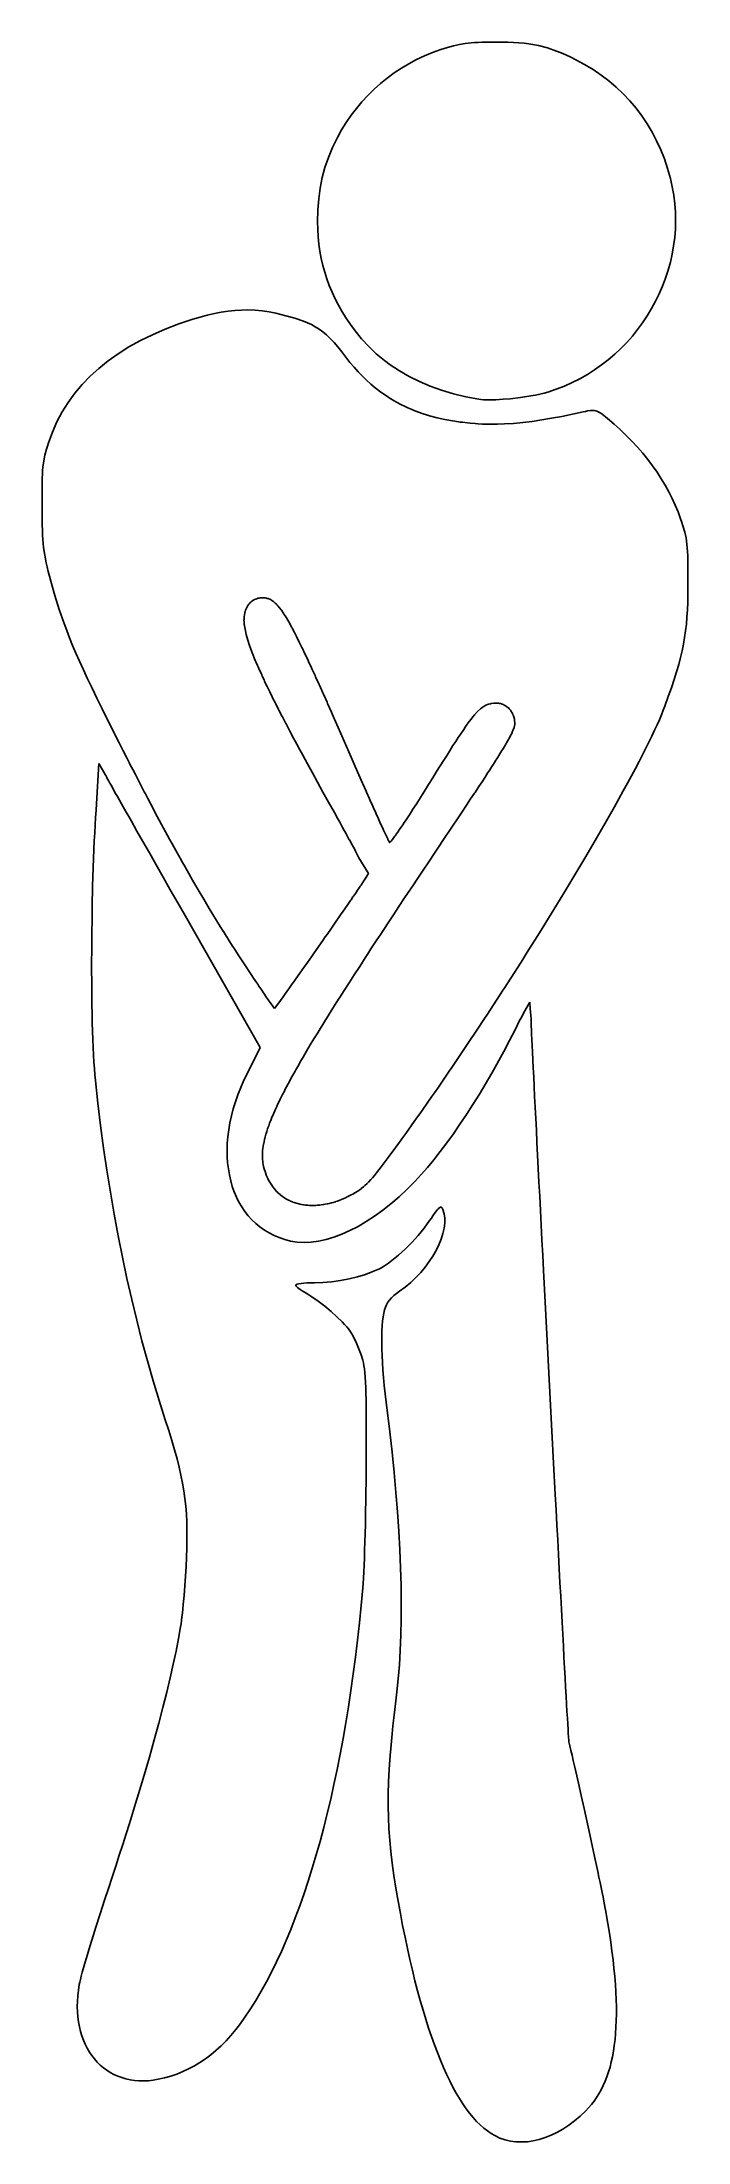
# Model space of a CAD drawing. Header units: metres. Extents: x 6 to 42, y 7 to 124.
import ezdxf

# ---------------------------------------------------------------- set-up
doc = ezdxf.new("R2010")
doc.units = ezdxf.units.M

msp = doc.modelspace()

# ---------------------------------------------------------------- linework, layer by layer
for p, q in [((28.0559, 123.212), (27.8622, 123.149)), ((28.2377, 123.268), (28.0559, 123.212)), ((28.5755, 123.363), (28.2377, 123.268)), ((28.8947, 123.436), (28.5755, 123.363)), ((29.2148, 123.49), (28.8947, 123.436)), ((29.5549, 123.528), (29.2148, 123.49)), ((29.7385, 123.542), (29.5549, 123.528)), ((29.9343, 123.552), (29.7385, 123.542)), ((30.1447, 123.56), (29.9343, 123.552)), ((30.3722, 123.566), (30.1447, 123.56)), ((30.6191, 123.569), (30.3722, 123.566)), ((30.8879, 123.571), (30.6191, 123.569)), ((31.2398, 123.569), (30.8879, 123.571)), ((31.5718, 123.562), (31.2398, 123.569)), ((31.8862, 123.548), (31.5718, 123.562)), ((32.185, 123.528), (31.8862, 123.548)), ((32.4704, 123.501), (32.185, 123.528)), ((32.7444, 123.466), (32.4704, 123.501)), ((33.2672, 123.371), (32.7444, 123.466)), ((33.7703, 123.24), (33.2672, 123.371)), ((34.2708, 123.07), (33.7703, 123.24)), ((25.6913, 122.124), (25.2914, 121.859)), ((26.1036, 122.37), (25.6913, 122.124)), ((26.5276, 122.597), (26.1036, 122.37)), ((26.9626, 122.802), (26.5276, 122.597)), ((27.4077, 122.987), (26.9626, 122.802)), ((27.8622, 123.149), (27.4077, 122.987)), ((34.5253, 122.968), (34.2708, 123.07)), ((34.7857, 122.855), (34.5253, 122.968)), ((35.0539, 122.73), (34.7857, 122.855)), ((35.3321, 122.593), (35.0539, 122.73)), ((35.8215, 122.33), (35.3321, 122.593)), ((36.2909, 122.046), (35.8215, 122.33)), ((36.7399, 121.74), (36.2909, 122.046)), ((24.174, 120.953), (23.8314, 120.617)), ((24.5319, 121.272), (24.174, 120.953)), ((24.9047, 121.575), (24.5319, 121.272)), ((25.2914, 121.859), (24.9047, 121.575)), ((37.1682, 121.413), (36.7399, 121.74)), ((37.5754, 121.066), (37.1682, 121.413)), ((37.9611, 120.7), (37.5754, 121.066)), ((23.1959, 119.897), (22.9044, 119.514)), ((23.5052, 120.264), (23.1959, 119.897)), ((23.8314, 120.617), (23.5052, 120.264)), ((38.3252, 120.313), (37.9611, 120.7)), ((38.6671, 119.908), (38.3252, 120.313)), ((38.9867, 119.483), (38.6671, 119.908)), ((22.3779, 118.707), (22.1442, 118.284)), ((22.6315, 119.117), (22.3779, 118.707)), ((22.9044, 119.514), (22.6315, 119.117)), ((39.2836, 119.041), (38.9867, 119.483)), ((39.5573, 118.581), (39.2836, 119.041)), ((39.8077, 118.103), (39.5573, 118.581)), ((21.8751, 117.731), (21.6466, 117.18)), ((22.1442, 118.284), (21.8751, 117.731)), ((40.0343, 117.608), (39.8077, 118.103)), ((40.2369, 117.097), (40.0343, 117.608)), ((21.4574, 116.627), (21.306, 116.066)), ((21.6466, 117.18), (21.4574, 116.627)), ((40.415, 116.569), (40.2369, 117.097)), ((40.5685, 116.026), (40.415, 116.569)), ((21.1913, 115.491), (21.1117, 114.897)), ((21.306, 116.066), (21.1913, 115.491)), ((40.675, 115.559), (40.5685, 116.026)), ((40.7567, 115.09), (40.675, 115.559)), ((40.8139, 114.621), (40.7567, 115.09)), ((21.066, 114.277), (21.0528, 113.626)), ((21.1117, 114.897), (21.066, 114.277)), ((40.847, 114.152), (40.8139, 114.621)), ((40.8566, 113.685), (40.847, 114.152)), ((21.0528, 113.626), (21.0621, 113.205)), ((21.0621, 113.205), (21.0866, 112.792)), ((21.0866, 112.792), (21.1266, 112.386)), ((40.7478, 112.294), (40.8065, 112.754)), ((40.8065, 112.754), (40.8429, 113.218)), ((40.8429, 113.218), (40.8566, 113.685)), ((21.1266, 112.386), (21.1821, 111.988)), ((21.1821, 111.988), (21.2534, 111.596)), ((21.2534, 111.596), (21.3405, 111.211)), ((40.5653, 111.385), (40.6673, 111.837)), ((40.6673, 111.837), (40.7478, 112.294)), ((21.3405, 111.211), (21.4438, 110.831)), ((21.4438, 110.831), (21.5632, 110.457)), ((21.5632, 110.457), (21.6991, 110.087)), ((40.1353, 110.066), (40.2989, 110.499)), ((40.2989, 110.499), (40.4424, 110.939)), ((40.4424, 110.939), (40.5653, 111.385)), ((21.6991, 110.087), (21.8515, 109.721)), ((21.8515, 109.721), (22.0205, 109.36)), ((22.0205, 109.36), (22.2065, 109.002)), ((39.7496, 109.224), (39.9521, 109.641)), ((39.9521, 109.641), (40.1353, 110.066)), ((14.1504, 108.229), (13.3671, 107.965)), ((14.5523, 108.348), (14.1504, 108.229)), ((14.9489, 108.452), (14.5523, 108.348)), ((15.3397, 108.54), (14.9489, 108.452)), ((15.724, 108.613), (15.3397, 108.54)), ((16.1013, 108.67), (15.724, 108.613)), ((16.471, 108.71), (16.1013, 108.67)), ((16.8323, 108.736), (16.471, 108.71)), ((17.1849, 108.745), (16.8323, 108.736)), ((17.5953, 108.735), (17.1849, 108.745)), ((17.991, 108.702), (17.5953, 108.735)), ((18.371, 108.645), (17.991, 108.702)), ((18.7341, 108.566), (18.371, 108.645)), ((19.0184, 108.493), (18.7341, 108.566)), ((19.2895, 108.424), (19.0184, 108.493)), ((19.7972, 108.283), (19.2895, 108.424)), ((20.267, 108.125), (19.7972, 108.283)), ((20.4907, 108.034), (20.267, 108.125)), ((22.2065, 109.002), (22.4094, 108.646)), ((22.4094, 108.646), (22.6295, 108.294)), ((22.6295, 108.294), (22.867, 107.943)), ((39.0312, 108.034), (39.2887, 108.42)), ((39.2887, 108.42), (39.5283, 108.817)), ((39.5283, 108.817), (39.7496, 109.224)), ((11.2454, 107.044), (10.6141, 106.694)), ((11.9146, 107.373), (11.2454, 107.044)), ((12.6218, 107.68), (11.9146, 107.373)), ((13.3671, 107.965), (12.6218, 107.68)), ((20.7086, 107.931), (20.4907, 108.034)), ((20.9219, 107.815), (20.7086, 107.931)), ((21.1318, 107.683), (20.9219, 107.815)), ((21.3396, 107.532), (21.1318, 107.683)), ((21.5463, 107.36), (21.3396, 107.532)), ((21.7533, 107.165), (21.5463, 107.36)), ((21.9619, 106.945), (21.7533, 107.165)), ((22.173, 106.697), (21.9619, 106.945)), ((22.867, 107.943), (23.122, 107.594)), ((23.122, 107.594), (23.4874, 107.142)), ((23.4874, 107.142), (23.8798, 106.717)), ((37.8308, 106.613), (38.1556, 106.948)), ((38.1556, 106.948), (38.4642, 107.297)), ((38.4642, 107.297), (38.7562, 107.659)), ((38.7562, 107.659), (39.0312, 108.034)), ((9.46509, 105.927), (8.94733, 105.51)), ((10.0206, 106.321), (9.46509, 105.927)), ((10.6141, 106.694), (10.0206, 106.321)), ((22.3882, 106.418), (22.173, 106.697)), ((22.6121, 106.123), (22.3882, 106.418)), ((22.8379, 105.843), (22.6121, 106.123)), ((23.0657, 105.576), (22.8379, 105.843)), ((23.8798, 106.717), (24.2991, 106.319)), ((24.2991, 106.319), (24.7451, 105.947)), ((24.7451, 105.947), (25.0619, 105.712)), ((36.7639, 105.699), (37.1346, 105.988)), ((37.1346, 105.988), (37.4903, 106.293)), ((37.4903, 106.293), (37.8308, 106.613)), ((8.02509, 104.611), (7.6205, 104.128)), ((8.46735, 105.072), (8.02509, 104.611)), ((8.94733, 105.51), (8.46735, 105.072)), ((23.2957, 105.322), (23.0657, 105.576)), ((23.5281, 105.082), (23.2957, 105.322)), ((23.7632, 104.855), (23.5281, 105.082)), ((24.001, 104.639), (23.7632, 104.855)), ((24.2418, 104.436), (24.001, 104.639)), ((25.0619, 105.712), (25.5743, 105.371)), ((25.5743, 105.371), (26.1155, 105.06)), ((26.1155, 105.06), (26.6856, 104.777)), ((26.6856, 104.777), (27.2845, 104.523)), ((34.7037, 104.526), (35.1419, 104.722)), ((35.1419, 104.722), (35.5675, 104.938)), ((35.5675, 104.938), (35.98, 105.174)), ((35.98, 105.174), (36.3789, 105.428)), ((36.3789, 105.428), (36.7639, 105.699)), ((7.25356, 103.624), (6.92419, 103.097)), ((7.6205, 104.128), (7.25356, 103.624)), ((24.5555, 104.193), (24.2418, 104.436)), ((24.9122, 103.944), (24.5555, 104.193)), ((25.0087, 103.884), (24.9122, 103.944)), ((25.2774, 103.717), (25.0087, 103.884)), ((25.4204, 103.638), (25.2774, 103.717)), ((25.652, 103.511), (25.4204, 103.638)), ((25.8934, 103.394), (25.652, 103.511)), ((27.2845, 104.523), (27.9121, 104.299)), ((27.9121, 104.299), (28.5684, 104.103)), ((28.5684, 104.103), (29.2534, 103.937)), ((29.2534, 103.937), (29.967, 103.801)), ((29.967, 103.801), (30.0856, 103.785)), ((30.0856, 103.785), (30.2219, 103.774)), ((30.2219, 103.774), (30.3743, 103.768)), ((30.3743, 103.768), (30.5409, 103.766)), ((30.5409, 103.766), (30.9101, 103.774)), ((30.9101, 103.774), (31.3153, 103.798)), ((31.3153, 103.798), (31.7075, 103.832)), ((31.7075, 103.832), (32.2812, 103.899)), ((32.2812, 103.899), (32.8405, 103.984)), ((32.8405, 103.984), (33.105, 104.033)), ((33.105, 104.033), (33.3542, 104.085)), ((33.3542, 104.085), (33.5842, 104.14)), ((33.5842, 104.14), (33.7911, 104.198)), ((33.7911, 104.198), (34.2533, 104.351)), ((34.2533, 104.351), (34.7037, 104.526)), ((6.63239, 102.547), (6.37808, 101.976)), ((6.92419, 103.097), (6.63239, 102.547)), ((26.0367, 103.325), (25.8934, 103.394)), ((26.2296, 103.244), (26.0367, 103.325)), ((26.4313, 103.16), (26.2296, 103.244)), ((26.6921, 103.066), (26.4313, 103.16)), ((26.8346, 103.014), (26.6921, 103.066)), ((27.1333, 102.923), (26.8346, 103.014)), ((27.2476, 102.887), (27.1333, 102.923)), ((27.67, 102.778), (27.2476, 102.887)), ((28.0939, 102.685), (27.67, 102.778)), ((28.1969, 102.665), (28.0939, 102.685)), ((28.5141, 102.605), (28.1969, 102.665)), ((28.6366, 102.586), (28.5141, 102.605)), ((28.9311, 102.54), (28.6366, 102.586)), ((29.0665, 102.523), (28.9311, 102.54)), ((29.3464, 102.489), (29.0665, 102.523)), ((29.4963, 102.475), (29.3464, 102.489)), ((29.7611, 102.451), (29.4963, 102.475)), ((29.9147, 102.442), (29.7611, 102.451)), ((30.1747, 102.426), (29.9147, 102.442)), ((30.3479, 102.422), (30.1747, 102.426)), ((30.5886, 102.416), (30.3479, 102.422)), ((30.8492, 102.417), (30.5886, 102.416)), ((31.0042, 102.417), (30.8492, 102.417)), ((31.3917, 102.432), (31.0042, 102.417)), ((31.8904, 102.463), (31.3917, 102.432)), ((32.3977, 102.511), (31.8904, 102.463)), ((32.9158, 102.574), (32.3977, 102.511)), ((33.4472, 102.652), (32.9158, 102.574)), ((33.994, 102.744), (33.4472, 102.652)), ((34.5587, 102.851), (33.994, 102.744)), ((35.1434, 102.971), (34.5587, 102.851)), ((35.7507, 103.103), (35.1434, 102.971)), ((35.8691, 103.129), (35.7507, 103.103)), ((35.9749, 103.151), (35.8691, 103.129)), ((36.1554, 103.18), (35.9749, 103.151)), ((36.306, 103.185), (36.1554, 103.18)), ((36.3744, 103.178), (36.306, 103.185)), ((36.4404, 103.163), (36.3744, 103.178)), ((36.5059, 103.141), (36.4404, 103.163)), ((36.5725, 103.111), (36.5059, 103.141)), ((36.716, 103.024), (36.5725, 103.111)), ((36.7964, 102.967), (36.716, 103.024)), ((36.8848, 102.899), (36.7964, 102.967)), ((36.983, 102.82), (36.8848, 102.899)), ((37.0927, 102.731), (36.983, 102.82)), ((37.4492, 102.43), (37.0927, 102.731)), ((37.7934, 102.12), (37.4492, 102.43)), ((6.10307, 101.201), (6.05133, 101.031)), ((6.16124, 101.382), (6.10307, 101.201)), ((6.37808, 101.976), (6.16124, 101.382)), ((38.125, 101.803), (37.7934, 102.12)), ((38.4436, 101.478), (38.125, 101.803)), ((38.7489, 101.147), (38.4436, 101.478)), ((39.0405, 100.809), (38.7489, 101.147)), ((5.85616, 100.049), (5.83958, 99.8599)), ((5.90158, 100.392), (5.85616, 100.049)), ((5.9657, 100.71), (5.90158, 100.392)), ((6.05133, 101.031), (5.9657, 100.71)), ((39.3182, 100.466), (39.0405, 100.809)), ((39.5814, 100.117), (39.3182, 100.466)), ((39.83, 99.7632), (39.5814, 100.117)), ((5.80612, 98.9026), (5.80421, 98.5962)), ((5.81026, 99.1788), (5.80612, 98.9026)), ((5.81699, 99.4281), (5.81026, 99.1788)), ((5.82664, 99.654), (5.81699, 99.4281)), ((5.83958, 99.8599), (5.82664, 99.654)), ((40.0636, 99.4049), (39.83, 99.7632)), ((40.2818, 99.0426), (40.0636, 99.4049)), ((40.4844, 98.6768), (40.2818, 99.0426)), ((5.80421, 98.5962), (5.8042, 98.256)), ((5.8042, 98.256), (5.80571, 97.8787)), ((5.80571, 97.8787), (5.80841, 97.4949)), ((40.6709, 98.308), (40.4844, 98.6768)), ((40.841, 97.9366), (40.6709, 98.308)), ((40.9944, 97.563), (40.841, 97.9366)), ((5.80841, 97.4949), (5.81244, 97.1479)), ((5.81244, 97.1479), (5.81833, 96.8335)), ((5.81833, 96.8335), (5.82655, 96.5472)), ((5.82655, 96.5472), (5.83766, 96.2847)), ((41.1307, 97.1878), (40.9944, 97.563)), ((41.1991, 96.9837), (41.1307, 97.1878)), ((41.2597, 96.7959), (41.1991, 96.9837)), ((41.359, 96.452), (41.2597, 96.7959)), ((5.83766, 96.2847), (5.85213, 96.0416)), ((5.85213, 96.0416), (5.89326, 95.5965)), ((5.89326, 95.5965), (5.95403, 95.177)), ((41.4323, 96.1224), (41.359, 96.452)), ((41.4834, 95.7732), (41.4323, 96.1224)), ((41.5018, 95.5807), (41.4834, 95.7732)), ((41.5161, 95.3707), (41.5018, 95.5807)), ((41.5266, 95.1388), (41.5161, 95.3707)), ((5.95403, 95.177), (6.03853, 94.7483)), ((6.03853, 94.7483), (6.09096, 94.5196)), ((6.09096, 94.5196), (6.15085, 94.2755)), ((6.15085, 94.2755), (6.21872, 94.0117)), ((41.534, 94.8808), (41.5266, 95.1388)), ((41.5387, 94.5927), (41.534, 94.8808)), ((41.5411, 94.27), (41.5387, 94.5927)), ((41.5417, 93.9086), (41.5411, 94.27)), ((6.21872, 94.0117), (6.29509, 93.7239)), ((6.29509, 93.7239), (6.51732, 92.9337)), ((41.5273, 92.5684), (41.537, 93.0204)), ((41.537, 93.0204), (41.541, 93.5043)), ((41.541, 93.5043), (41.5417, 93.9086)), ((6.51732, 92.9337), (6.75705, 92.1648)), ((6.75705, 92.1648), (7.02435, 91.3933)), ((16.9871, 91.7738), (16.9974, 91.8508)), ((16.9974, 91.8508), (17.0291, 91.9996)), ((17.0291, 91.9996), (17.0385, 92.0409)), ((17.0385, 92.0409), (17.0657, 92.1239)), ((17.0657, 92.1239), (17.0796, 92.1622)), ((17.0796, 92.1622), (17.1148, 92.2417)), ((17.1148, 92.2417), (17.1334, 92.2798)), ((17.1334, 92.2798), (17.1749, 92.3519)), ((17.1749, 92.3519), (17.1984, 92.3887)), ((17.1984, 92.3887), (17.2459, 92.4532)), ((17.2459, 92.4532), (17.2743, 92.4876)), ((17.2743, 92.4876), (17.3276, 92.5445)), ((17.3276, 92.5445), (17.3611, 92.5756)), ((17.3611, 92.5756), (17.4198, 92.6244)), ((17.4198, 92.6244), (17.4578, 92.6509)), ((17.4578, 92.6509), (17.521, 92.6912)), ((17.521, 92.6912), (17.565, 92.7134)), ((17.565, 92.7134), (17.6309, 92.7442)), ((17.6309, 92.7442), (17.6823, 92.7615)), ((17.6823, 92.7615), (17.7482, 92.7826)), ((17.7482, 92.7826), (17.8094, 92.7942)), ((17.8094, 92.7942), (17.8715, 92.8056)), ((17.8715, 92.8056), (17.9523, 92.8105)), ((17.9523, 92.8105), (18.0003, 92.8134)), ((18.0003, 92.8134), (18.1633, 92.8015)), ((18.1633, 92.8015), (18.1777, 92.7996)), ((18.1777, 92.7996), (18.2308, 92.7888)), ((18.2308, 92.7888), (18.2646, 92.7809)), ((18.2646, 92.7809), (18.3184, 92.7643)), ((18.3184, 92.7643), (18.3507, 92.7528)), ((18.3507, 92.7528), (18.405, 92.7297)), ((18.405, 92.7297), (18.4368, 92.7143)), ((18.4368, 92.7143), (18.4918, 92.6841)), ((18.4918, 92.6841), (18.5245, 92.6635)), ((18.5245, 92.6635), (18.5794, 92.6262)), ((18.5794, 92.6262), (18.6138, 92.5995)), ((18.6138, 92.5995), (18.6687, 92.5549)), ((18.6687, 92.5549), (18.707, 92.5194)), ((18.707, 92.5194), (18.7599, 92.4693)), ((18.7599, 92.4693), (18.8025, 92.4238)), ((18.8025, 92.4238), (18.8537, 92.3685)), ((18.8537, 92.3685), (18.9485, 92.2543)), ((18.9485, 92.2543), (19.0322, 92.1431)), ((19.0322, 92.1431), (19.0471, 92.1232)), ((19.0471, 92.1232), (19.1407, 91.9883)), ((19.1407, 91.9883), (19.1495, 91.9754)), ((19.1495, 91.9754), (19.2448, 91.8279)), ((19.2448, 91.8279), (19.2574, 91.8082)), ((41.487, 91.7402), (41.511, 92.1433)), ((41.511, 92.1433), (41.5273, 92.5684)), ((7.02435, 91.3933), (7.17149, 90.9992)), ((7.17149, 90.9992), (7.32928, 90.5956)), ((16.9772, 91.5755), (16.9793, 91.6207)), ((16.98, 91.4899), (16.9772, 91.5755)), ((16.9793, 91.6207), (16.9871, 91.7738)), ((16.9927, 91.3417), (16.98, 91.4899)), ((16.9993, 91.2812), (16.9927, 91.3417)), ((17.0194, 91.1718), (16.9993, 91.2812)), ((17.0553, 90.9811), (17.0194, 91.1718)), ((17.1047, 90.7813), (17.0553, 90.9811)), ((17.1375, 90.654), (17.1047, 90.7813)), ((17.2106, 90.4124), (17.1375, 90.654)), ((19.2574, 91.8082), (19.3582, 91.6424)), ((19.3582, 91.6424), (19.37, 91.6228)), ((19.37, 91.6228), (19.4882, 91.418)), ((19.4882, 91.418), (19.6112, 91.1948)), ((19.6112, 91.1948), (19.6388, 91.143)), ((19.6388, 91.143), (19.7428, 90.9471)), ((19.7428, 90.9471), (19.7692, 90.8958)), ((19.7692, 90.8958), (19.8818, 90.6765)), ((19.8818, 90.6765), (19.909, 90.6222)), ((41.2963, 90.2488), (41.4125, 90.9801)), ((41.4125, 90.9801), (41.4545, 91.3541)), ((41.4545, 91.3541), (41.487, 91.7402)), ((7.32928, 90.5956), (7.49901, 90.1793)), ((7.49901, 90.1793), (7.6819, 89.7476)), ((7.6819, 89.7476), (7.87923, 89.2973)), ((17.252, 90.2809), (17.2106, 90.4124)), ((17.2905, 90.167), (17.252, 90.2809)), ((17.3093, 90.1148), (17.2905, 90.167)), ((17.3942, 89.8802), (17.3093, 90.1148)), ((17.4397, 89.7601), (17.3942, 89.8802)), ((17.4643, 89.6981), (17.4397, 89.7601)), ((17.5664, 89.4425), (17.4643, 89.6981)), ((19.909, 90.6222), (20.0297, 90.3805)), ((20.0297, 90.3805), (20.0551, 90.3286)), ((20.0551, 90.3286), (20.1863, 90.0594)), ((20.1863, 90.0594), (20.2115, 90.0069)), ((20.2115, 90.0069), (20.352, 89.7127)), ((20.352, 89.7127), (20.3784, 89.6568)), ((20.3784, 89.6568), (20.5273, 89.3393)), ((41.0271, 89.1194), (41.1307, 89.5067)), ((41.1307, 89.5067), (41.2201, 89.8816)), ((41.2201, 89.8816), (41.2963, 90.2488)), ((7.87923, 89.2973), (8.09225, 88.8255)), ((8.09225, 88.8255), (8.32224, 88.3293)), ((8.32224, 88.3293), (8.57042, 87.8056)), ((17.6227, 89.3065), (17.5664, 89.4425)), ((17.6513, 89.2387), (17.6227, 89.3065)), ((17.7252, 89.0662), (17.6513, 89.2387)), ((17.7558, 88.9961), (17.7252, 89.0662)), ((17.8369, 88.8126), (17.7558, 88.9961)), ((17.8682, 88.7428), (17.8369, 88.8126)), ((17.9581, 88.545), (17.8682, 88.7428)), ((17.9891, 88.4777), (17.9581, 88.545)), ((18.0889, 88.2632), (17.9891, 88.4777)), ((20.5273, 89.3393), (20.5545, 89.2809)), ((20.5545, 89.2809), (20.7148, 88.9341)), ((20.7148, 88.9341), (20.7396, 88.88)), ((20.7396, 88.88), (20.9102, 88.5065)), ((20.9102, 88.5065), (20.9396, 88.4416)), ((20.9396, 88.4416), (21.1198, 88.0428)), ((40.7735, 88.2873), (40.9084, 88.7145)), ((40.9084, 88.7145), (41.0271, 89.1194)), ((8.57042, 87.8056), (8.83807, 87.2514)), ((8.83807, 87.2514), (9.12643, 86.6639)), ((18.1189, 88.1995), (18.0889, 88.2632)), ((18.2299, 87.9664), (18.1189, 88.1995)), ((18.2575, 87.9091), (18.2299, 87.9664)), ((18.3823, 87.652), (18.2575, 87.9091)), ((18.4048, 87.606), (18.3823, 87.652)), ((18.5426, 87.327), (18.4048, 87.606)), ((18.5643, 87.2832), (18.5426, 87.327)), ((18.717, 86.979), (18.5643, 87.2832)), ((21.1198, 88.0428), (21.1482, 87.9797)), ((21.1482, 87.9797), (21.3415, 87.5481)), ((21.3415, 87.5481), (21.3692, 87.486)), ((21.3692, 87.486), (21.5715, 87.0312)), ((40.263, 86.822), (40.4518, 87.346)), ((40.4518, 87.346), (40.6217, 87.8328)), ((40.6217, 87.8328), (40.7735, 88.2873)), ((9.12643, 86.6639), (9.46336, 85.9833)), ((18.7333, 86.9467), (18.717, 86.979)), ((18.8958, 86.6272), (18.7333, 86.9467)), ((18.9131, 86.5935), (18.8958, 86.6272)), ((19.0911, 86.2477), (18.9131, 86.5935)), ((19.1022, 86.2263), (19.0911, 86.2477)), ((19.2954, 85.8555), (19.1022, 86.2263)), ((21.5715, 87.0312), (21.6049, 86.9558)), ((21.6049, 86.9558), (21.8156, 86.479)), ((21.8156, 86.479), (21.8564, 86.3865)), ((21.8564, 86.3865), (22.0946, 85.8449)), ((29.4395, 85.9597), (29.5415, 86.0944)), ((29.5415, 86.0944), (29.6385, 86.2171)), ((29.6385, 86.2171), (29.7309, 86.3284)), ((29.7309, 86.3284), (29.9036, 86.5183)), ((29.9036, 86.5183), (30.063, 86.668)), ((30.063, 86.668), (30.1572, 86.7399)), ((30.1572, 86.7399), (30.2131, 86.7825)), ((30.2131, 86.7825), (30.3108, 86.8389)), ((30.3108, 86.8389), (30.3577, 86.866)), ((30.3577, 86.866), (30.4583, 86.9062)), ((30.4583, 86.9062), (30.5006, 86.9231)), ((30.5006, 86.9231), (30.609, 86.9495)), ((30.609, 86.9495), (30.6455, 86.9583)), ((30.6455, 86.9583), (30.7964, 86.9762)), ((30.7964, 86.9762), (30.9572, 86.9812)), ((30.9572, 86.9812), (30.9958, 86.979)), ((30.9958, 86.979), (31.0609, 86.9752)), ((31.0609, 86.9752), (31.1159, 86.9657)), ((31.1159, 86.9657), (31.162, 86.9575)), ((31.162, 86.9575), (31.2207, 86.9405)), ((31.2207, 86.9405), (31.2598, 86.9287)), ((31.2598, 86.9287), (31.3181, 86.9046)), ((31.3181, 86.9046), (31.3537, 86.8893)), ((31.3537, 86.8893), (31.411, 86.858)), ((31.411, 86.858), (31.4426, 86.84)), ((31.4426, 86.84), (31.4975, 86.8022)), ((31.4975, 86.8022), (31.5262, 86.7815)), ((31.5262, 86.7815), (31.578, 86.7375)), ((31.578, 86.7375), (31.6037, 86.7145)), ((31.6037, 86.7145), (31.6521, 86.6646)), ((31.6521, 86.6646), (31.6749, 86.6398)), ((31.6749, 86.6398), (31.7191, 86.5845)), ((31.7191, 86.5845), (31.7392, 86.5578)), ((31.7392, 86.5578), (31.7791, 86.4972)), ((31.7791, 86.4972), (31.7961, 86.4697)), ((31.7961, 86.4697), (31.8308, 86.4046)), ((31.8308, 86.4046), (31.8454, 86.3754)), ((31.8454, 86.3754), (31.8748, 86.3059)), ((31.8748, 86.3059), (31.8864, 86.2763)), ((31.8864, 86.2763), (31.905, 86.2183)), ((31.905, 86.2183), (31.9347, 86.0999)), ((31.9347, 86.0999), (31.9429, 86.0639)), ((31.9429, 86.0639), (31.9504, 86.0075)), ((31.9504, 86.0075), (31.9603, 85.8845)), ((39.832, 85.7816), (39.9586, 86.0673)), ((39.9586, 86.0673), (40.0728, 86.3363)), ((40.0728, 86.3363), (40.1744, 86.588)), ((40.1744, 86.588), (40.263, 86.822)), ((9.46336, 85.9833), (9.66197, 85.588)), ((9.66197, 85.588), (9.85437, 85.2069)), ((9.85437, 85.2069), (10.0696, 84.7827)), ((19.3036, 85.8399), (19.2954, 85.8555)), ((19.5141, 85.4399), (19.3036, 85.8399)), ((19.743, 85.0088), (19.5141, 85.4399)), ((19.9693, 84.5861), (19.743, 85.0088)), ((22.0946, 85.8449), (22.1153, 85.7978)), ((22.1153, 85.7978), (22.3895, 85.1718)), ((22.3895, 85.1718), (22.9062, 83.9886)), ((28.5404, 84.6293), (28.6921, 84.8649)), ((28.6921, 84.8649), (28.8331, 85.0812)), ((28.8331, 85.0812), (28.9686, 85.2857)), ((28.9686, 85.2857), (29.0959, 85.4744)), ((29.0959, 85.4744), (29.1356, 85.532)), ((29.1356, 85.532), (29.2166, 85.6494)), ((29.2166, 85.6494), (29.331, 85.8111)), ((29.331, 85.8111), (29.4395, 85.9597)), ((31.609, 84.9709), (31.5082, 84.7939)), ((31.6333, 85.0142), (31.609, 84.9709)), ((31.6617, 85.0665), (31.6333, 85.0142)), ((31.7229, 85.1829), (31.6617, 85.0665)), ((31.7877, 85.3102), (31.7229, 85.1829)), ((31.8422, 85.4286), (31.7877, 85.3102)), ((31.8742, 85.4996), (31.8422, 85.4286)), ((31.8753, 85.5025), (31.8742, 85.4996)), ((31.9214, 85.6282), (31.8753, 85.5025)), ((31.9281, 85.65), (31.9214, 85.6282)), ((31.9504, 85.738), (31.9281, 85.65)), ((31.9547, 85.7594), (31.9504, 85.738)), ((31.9586, 85.7871), (31.9547, 85.7594)), ((31.9614, 85.8246), (31.9586, 85.7871)), ((31.9603, 85.8845), (31.9622, 85.8407)), ((31.9622, 85.8407), (31.9614, 85.8246)), ((39.3821, 84.83), (39.5435, 85.1624)), ((39.5435, 85.1624), (39.6936, 85.4798)), ((39.6936, 85.4798), (39.832, 85.7816)), ((10.0696, 84.7827), (10.2793, 84.3715)), ((10.2793, 84.3715), (10.4725, 83.9946)), ((10.4725, 83.9946), (10.6258, 83.6956)), ((10.6258, 83.6956), (10.6883, 83.5741)), ((19.979, 84.568), (19.9693, 84.5861)), ((20.2273, 84.1076), (19.979, 84.568)), ((20.4862, 83.6308), (20.2273, 84.1076)), ((22.9062, 83.9886), (23.1292, 83.4797)), ((27.8388, 83.5148), (28.0294, 83.8203)), ((28.0294, 83.8203), (28.2095, 84.1076)), ((28.2095, 84.1076), (28.3797, 84.377)), ((28.3797, 84.377), (28.5404, 84.6293)), ((30.83, 83.69), (30.7744, 83.6029)), ((30.9109, 83.8176), (30.83, 83.69)), ((30.9606, 83.896), (30.9109, 83.8176)), ((31.0365, 84.0168), (30.9606, 83.896)), ((31.0797, 84.0858), (31.0365, 84.0168)), ((31.134, 84.1732), (31.0797, 84.0858)), ((31.2509, 84.3628), (31.134, 84.1732)), ((31.2955, 84.4358), (31.2509, 84.3628)), ((31.3308, 84.4943), (31.2955, 84.4358)), ((31.4393, 84.6761), (31.3308, 84.4943)), ((31.4811, 84.7469), (31.4393, 84.6761)), ((31.5082, 84.7939), (31.4811, 84.7469)), ((38.6303, 83.3603), (38.8335, 83.7476)), ((38.8335, 83.7476), (39.0268, 84.122)), ((39.0268, 84.122), (39.2098, 84.483)), ((39.2098, 84.483), (39.3821, 84.83)), ((8.95273, 83.638), (8.82516, 81.4161)), ((9.29335, 83.03), (8.95273, 83.638)), ((9.32668, 82.9729), (9.29335, 83.03)), ((9.36519, 82.9034), (9.32668, 82.9729)), ((9.38258, 82.8708), (9.36519, 82.9034)), ((9.41049, 82.8198), (9.38258, 82.8708)), ((9.44862, 82.7509), (9.41049, 82.8198)), ((9.49669, 82.6646), (9.44862, 82.7509)), ((9.55441, 82.5613), (9.49669, 82.6646)), ((9.62151, 82.4417), (9.55441, 82.5613)), ((10.6883, 83.5741), (10.8236, 83.3117)), ((10.8236, 83.3117), (10.9713, 83.0259)), ((10.9713, 83.0259), (11.082, 82.812)), ((11.082, 82.812), (11.4617, 82.0828)), ((20.7623, 83.1251), (20.4862, 83.6308)), ((21.0491, 82.6028), (20.7623, 83.1251)), ((21.3483, 82.0605), (21.0491, 82.6028)), ((23.1292, 83.4797), (23.3327, 83.0164)), ((23.3327, 83.0164), (23.5379, 82.5507)), ((23.5379, 82.5507), (23.5546, 82.513)), ((27.1916, 82.4713), (27.4245, 82.8465)), ((27.4245, 82.8465), (27.6374, 83.1904)), ((27.6374, 83.1904), (27.8388, 83.5148)), ((30.1476, 82.6354), (29.9668, 82.3599)), ((30.3149, 82.8915), (30.1476, 82.6354)), ((30.3916, 83.0096), (30.3149, 82.8915)), ((30.4749, 83.1377), (30.3916, 83.0096)), ((30.5554, 83.2623), (30.4749, 83.1377)), ((30.6279, 83.3746), (30.5554, 83.2623)), ((30.6972, 83.4824), (30.6279, 83.3746)), ((30.7744, 83.6029), (30.6972, 83.4824)), ((37.9642, 82.1263), (38.1953, 82.5491)), ((38.1953, 82.5491), (38.4175, 82.9606)), ((38.4175, 82.9606), (38.6303, 83.3603)), ((8.82516, 81.4161), (8.79652, 81.0518)), ((9.69771, 82.306), (9.62151, 82.4417)), ((9.78271, 82.155), (9.69771, 82.306)), ((9.87627, 81.989), (9.78271, 82.155)), ((9.97809, 81.8086), (9.87627, 81.989)), ((10.0879, 81.6142), (9.97809, 81.8086)), ((10.2054, 81.4063), (10.0879, 81.6142)), ((10.4623, 80.9522), (10.2054, 81.4063)), ((11.4617, 82.0828), (11.5204, 81.9708)), ((11.5204, 81.9708), (11.6579, 81.709)), ((11.6579, 81.709), (11.8285, 81.3845)), ((11.8285, 81.3845), (12.1837, 80.7148)), ((21.6608, 81.4964), (21.3483, 82.0605)), ((21.9799, 80.9226), (21.6608, 81.4964)), ((23.5546, 82.513), (23.7348, 82.1054)), ((23.7348, 82.1054), (23.7547, 82.0605)), ((23.7547, 82.0605), (23.9221, 81.6831)), ((23.9221, 81.6831), (23.9447, 81.6323)), ((23.9447, 81.6323), (24.0988, 81.2863)), ((26.3256, 81.1056), (26.5332, 81.4284)), ((26.5332, 81.4284), (26.743, 81.7577)), ((26.743, 81.7577), (26.8429, 81.9155)), ((26.8429, 81.9155), (26.964, 82.1077)), ((26.964, 82.1077), (27.1391, 82.3871)), ((27.1391, 82.3871), (27.1916, 82.4713)), ((29.5172, 81.6788), (29.2935, 81.3417)), ((29.7262, 81.9949), (29.5172, 81.6788)), ((29.759, 82.0445), (29.7262, 81.9949)), ((29.9157, 82.2823), (29.759, 82.0445)), ((29.9668, 82.3599), (29.9157, 82.2823)), ((37.4764, 81.249), (37.7245, 81.6927)), ((37.7245, 81.6927), (37.9642, 82.1263)), ((8.74344, 80.248), (8.71906, 79.8123)), ((8.76926, 80.6618), (8.74344, 80.248)), ((8.79652, 81.0518), (8.76926, 80.6618)), ((10.6012, 80.707), (10.4623, 80.9522)), ((10.7466, 80.4502), (10.6012, 80.707)), ((11.0561, 79.9043), (10.7466, 80.4502)), ((12.1837, 80.7148), (12.5284, 80.0717)), ((22.1668, 80.5868), (21.9799, 80.9226)), ((22.218, 80.4946), (22.1668, 80.5868)), ((22.2727, 80.3959), (22.218, 80.4946)), ((22.3539, 80.2494), (22.2727, 80.3959)), ((22.4344, 80.1039), (22.3539, 80.2494)), ((24.0988, 81.2863), (24.1235, 81.231)), ((24.1235, 81.231), (24.2637, 80.9175)), ((24.2637, 80.9175), (24.2898, 80.8593)), ((24.2898, 80.8593), (24.4156, 80.5792)), ((24.4156, 80.5792), (24.4425, 80.5198)), ((24.4425, 80.5198), (24.5536, 80.2741)), ((24.5536, 80.2741), (24.5803, 80.2153)), ((24.5803, 80.2153), (24.6763, 80.0045)), ((25.66, 80.0974), (25.7796, 80.2747)), ((25.7796, 80.2747), (25.8081, 80.3171)), ((25.8081, 80.3171), (25.9498, 80.5302)), ((25.9498, 80.5302), (26.0924, 80.747)), ((26.0924, 80.747), (26.1317, 80.8071)), ((26.1317, 80.8071), (26.2422, 80.9769)), ((26.2422, 80.9769), (26.3256, 81.1056)), ((28.7858, 80.5793), (28.5106, 80.1673)), ((29.0466, 80.9705), (28.7858, 80.5793)), ((29.2935, 81.3417), (29.0466, 80.9705)), ((36.4079, 79.3827), (36.9568, 80.333)), ((36.9568, 80.333), (37.4764, 81.249)), ((8.69617, 79.3563), (8.67479, 78.8821)), ((8.71906, 79.8123), (8.69617, 79.3563)), ((11.3886, 79.3183), (11.0561, 79.9043)), ((11.7417, 78.6963), (11.3886, 79.3183)), ((12.5284, 80.0717), (12.8639, 79.453)), ((12.8639, 79.453), (12.8835, 79.4172)), ((12.8835, 79.4172), (13.0063, 79.1936)), ((13.0063, 79.1936), (13.1913, 78.8565)), ((22.6301, 79.7486), (22.4344, 80.1039)), ((22.645, 79.7213), (22.6301, 79.7486)), ((22.8061, 79.4264), (22.645, 79.7213)), ((22.8134, 79.413), (22.8061, 79.4264)), ((22.9635, 79.1353), (22.8134, 79.413)), ((22.9785, 79.1073), (22.9635, 79.1353)), ((23.0308, 79.009), (22.9785, 79.1073)), ((24.6763, 80.0045), (24.7021, 79.9484)), ((24.7021, 79.9484), (24.7828, 79.7731)), ((24.7828, 79.7731), (24.8065, 79.7218)), ((24.8065, 79.7218), (24.8717, 79.5823)), ((24.8717, 79.5823), (24.8926, 79.5383)), ((24.8926, 79.5383), (24.9283, 79.4635)), ((24.9283, 79.4635), (24.9422, 79.4348)), ((24.9422, 79.4348), (24.9589, 79.4004)), ((24.9589, 79.4004), (24.9704, 79.3773)), ((24.9704, 79.3773), (24.9843, 79.3495)), ((24.9843, 79.3495), (24.9934, 79.3318)), ((24.9934, 79.3318), (25.0044, 79.311)), ((25.0044, 79.311), (25.0136, 79.2943)), ((25.0136, 79.2943), (25.0189, 79.2852)), ((25.0189, 79.2852), (25.0215, 79.2811)), ((25.0215, 79.2811), (25.0241, 79.2773)), ((25.0241, 79.2773), (25.0248, 79.2763)), ((25.0248, 79.2763), (25.0278, 79.2726)), ((25.0278, 79.2726), (25.0286, 79.2719)), ((25.0286, 79.2719), (25.0295, 79.2714)), ((25.0295, 79.2714), (25.0308, 79.2709)), ((25.0308, 79.2709), (25.0318, 79.2708)), ((25.0318, 79.2708), (25.0327, 79.2708)), ((25.0327, 79.2708), (25.0339, 79.2708)), ((25.0339, 79.2708), (25.0353, 79.2711)), ((25.0353, 79.2711), (25.0367, 79.2715)), ((25.0367, 79.2715), (25.0378, 79.2719)), ((25.0378, 79.2719), (25.0399, 79.2727)), ((25.0399, 79.2727), (25.0414, 79.2735)), ((25.0414, 79.2735), (25.0434, 79.2745)), ((25.0434, 79.2745), (25.0494, 79.2784)), ((25.0494, 79.2784), (25.0514, 79.2799)), ((25.0514, 79.2799), (25.058, 79.2852)), ((25.058, 79.2852), (25.0718, 79.2977)), ((25.0718, 79.2977), (25.0954, 79.3222)), ((25.0954, 79.3222), (25.0976, 79.3246)), ((25.0976, 79.3246), (25.1305, 79.3625)), ((25.1305, 79.3625), (25.1651, 79.4048)), ((25.1651, 79.4048), (25.1722, 79.4137)), ((25.1722, 79.4137), (25.2441, 79.5072)), ((25.2441, 79.5072), (25.2528, 79.5188)), ((25.2528, 79.5188), (25.3288, 79.6222)), ((25.3288, 79.6222), (25.3593, 79.6645)), ((25.3593, 79.6645), (25.4017, 79.7241)), ((25.4017, 79.7241), (25.4834, 79.8403)), ((25.4834, 79.8403), (25.5677, 79.9622)), ((25.5677, 79.9622), (25.6239, 80.0443)), ((25.6239, 80.0443), (25.66, 80.0974)), ((28.2012, 79.7049), (27.5534, 78.7381)), ((28.2515, 79.7801), (28.2012, 79.7049)), ((28.5106, 80.1673), (28.2515, 79.7801)), ((35.8326, 78.4023), (36.4079, 79.3827)), ((8.63672, 77.8859), (8.6051, 76.8383)), ((8.65497, 78.3913), (8.63672, 77.8859)), ((8.67479, 78.8821), (8.65497, 78.3913)), ((12.1133, 78.0423), (11.7417, 78.6963)), ((12.501, 77.3601), (12.1133, 78.0423)), ((13.1913, 78.8565), (13.5119, 78.2801)), ((13.5119, 78.2801), (13.5464, 78.2185)), ((13.5464, 78.2185), (13.6645, 78.0091)), ((13.6645, 78.0091), (13.8268, 77.7216)), ((23.1031, 78.8733), (23.0308, 79.009)), ((23.1421, 78.7991), (23.1031, 78.8733)), ((23.1882, 78.711), (23.1421, 78.7991)), ((23.2261, 78.6383), (23.1882, 78.711)), ((23.3333, 78.4282), (23.2261, 78.6383)), ((23.8634, 77.5545), (23.3333, 78.4282)), ((27.1994, 78.209), (26.8539, 77.6917)), ((27.5534, 78.7381), (27.1994, 78.209)), ((35.2333, 77.3961), (35.8326, 78.4023)), ((8.6051, 76.8383), (8.58018, 75.7539)), ((12.9027, 76.6538), (12.501, 77.3601)), ((13.8268, 77.7216), (14.1371, 77.1788)), ((14.1371, 77.1788), (14.2045, 77.0623)), ((14.2045, 77.0623), (14.3196, 76.8638)), ((14.3196, 76.8638), (14.4442, 76.6495)), ((23.3007, 76.6849), (23.3646, 76.7794)), ((23.3646, 76.7794), (23.4125, 76.8504)), ((23.4125, 76.8504), (23.457, 76.9166)), ((23.457, 76.9166), (23.5086, 76.9939)), ((23.5086, 76.9939), (23.5346, 77.0331)), ((23.5346, 77.0331), (23.5865, 77.1121)), ((23.5865, 77.1121), (23.5963, 77.1273)), ((23.5963, 77.1273), (23.6413, 77.1978)), ((23.6413, 77.1978), (23.8634, 77.5545)), ((26.3473, 76.9315), (26.1876, 76.6915)), ((26.5553, 77.244), (26.3473, 76.9315)), ((26.8539, 77.6917), (26.5553, 77.244)), ((34.6128, 76.3686), (35.2333, 77.3961)), ((8.58018, 75.7539), (8.55148, 73.5335)), ((13.3162, 75.9272), (12.9027, 76.6538)), ((13.7391, 75.1845), (13.3162, 75.9272)), ((14.4442, 76.6495), (14.754, 76.1261)), ((14.754, 76.1261), (14.9824, 75.7413)), ((14.9824, 75.7413), (15.0533, 75.6232)), ((15.0533, 75.6232), (15.6635, 74.6253)), ((22.4652, 75.4682), (22.5569, 75.6008)), ((22.5569, 75.6008), (22.7166, 75.8323)), ((22.7166, 75.8323), (22.755, 75.8879)), ((22.755, 75.8879), (22.8677, 76.0517)), ((22.8677, 76.0517), (22.9032, 76.1033)), ((22.9032, 76.1033), (23.009, 76.2575)), ((23.009, 76.2575), (23.0415, 76.3049)), ((23.0415, 76.3049), (23.1396, 76.4484)), ((23.1396, 76.4484), (23.176, 76.5016)), ((23.176, 76.5016), (23.2585, 76.6228)), ((23.2585, 76.6228), (23.3007, 76.6849)), ((25.5531, 75.7355), (25.2474, 75.2733)), ((25.8664, 76.2081), (25.5531, 75.7355)), ((26.1876, 76.6915), (25.8664, 76.2081)), ((33.9737, 75.324), (34.6128, 76.3686)), ((17.8784, 67.9156), (13.7391, 75.1845)), ((15.6635, 74.6253), (15.8314, 74.3562)), ((21.5728, 74.1832), (21.8164, 74.533)), ((21.8164, 74.533), (21.9719, 74.7567)), ((21.9719, 74.7567), (22.077, 74.9079)), ((22.077, 74.9079), (22.2155, 75.1076)), ((22.2155, 75.1076), (22.3266, 75.2679)), ((22.3266, 75.2679), (22.4652, 75.4682)), ((24.6701, 74.3949), (24.5456, 74.2052)), ((25.0195, 74.9256), (24.6701, 74.3949)), ((25.2474, 75.2733), (25.0195, 74.9256)), ((33.3188, 74.2665), (33.9737, 75.324)), ((8.55148, 73.5335), (8.5482, 72.4266)), ((15.8314, 74.3562), (15.8398, 74.3428)), ((15.8398, 74.3428), (16.0089, 74.0745)), ((16.0089, 74.0745), (16.0249, 74.0491)), ((16.0249, 74.0491), (16.1659, 73.8279)), ((16.1659, 73.8279), (16.3849, 73.4847)), ((16.3849, 73.4847), (16.4126, 73.4415)), ((16.4126, 73.4415), (16.6621, 73.0559)), ((20.863, 73.167), (21.3402, 73.8496)), ((21.3402, 73.8496), (21.4731, 74.0401)), ((21.4731, 74.0401), (21.5728, 74.1832)), ((23.9474, 73.2914), (23.8282, 73.1084)), ((24.0031, 73.3768), (23.9474, 73.2914)), ((24.3314, 73.8786), (24.0031, 73.3768)), ((24.4185, 74.0117), (24.3314, 73.8786)), ((24.5456, 74.2052), (24.4185, 74.0117)), ((32.6506, 73.2006), (33.3188, 74.2665)), ((8.5482, 72.4266), (8.55263, 71.3415)), ((16.6621, 73.0559), (16.9557, 72.6041)), ((16.9557, 72.6041), (17.1678, 72.2799)), ((17.1678, 72.2799), (17.1962, 72.2367)), ((17.1962, 72.2367), (17.3373, 72.0233)), ((19.9781, 71.9074), (20.1677, 72.1765)), ((20.1677, 72.1765), (20.3328, 72.4113)), ((20.3328, 72.4113), (20.3961, 72.5012)), ((20.3961, 72.5012), (20.7056, 72.9424)), ((20.7056, 72.9424), (20.863, 73.167)), ((23.3779, 72.4151), (23.0806, 71.9549)), ((23.6853, 72.8889), (23.3779, 72.4151)), ((23.8282, 73.1084), (23.6853, 72.8889)), ((31.7321, 71.7601), (32.3038, 72.6544)), ((32.3038, 72.6544), (32.6506, 73.2006)), ((8.55263, 71.3415), (8.56502, 70.2928)), ((17.3373, 72.0233), (17.5441, 71.7108)), ((17.5441, 71.7108), (17.5638, 71.6811)), ((17.5638, 71.6811), (17.6305, 71.5813)), ((17.6305, 71.5813), (17.7372, 71.4215)), ((17.7372, 71.4215), (17.8003, 71.3278)), ((17.8003, 71.3278), (17.9013, 71.1777)), ((17.9013, 71.1777), (17.9601, 71.091)), ((17.9601, 71.091), (18.0543, 70.9522)), ((18.0543, 70.9522), (18.108, 70.8736)), ((19.224, 70.8436), (19.3556, 71.0282)), ((19.3556, 71.0282), (19.4978, 71.2283)), ((19.4978, 71.2283), (19.5365, 71.2829)), ((19.5365, 71.2829), (19.6497, 71.4425)), ((19.6497, 71.4425), (19.7357, 71.5642)), ((19.7357, 71.5642), (19.8101, 71.6694)), ((19.8101, 71.6694), (19.9781, 71.9074)), ((22.5163, 71.0748), (22.2612, 70.6737)), ((22.7935, 71.5082), (22.5163, 71.0748)), ((23.0806, 71.9549), (22.7935, 71.5082)), ((30.7806, 70.2865), (31.3211, 71.1183)), ((31.3211, 71.1183), (31.3636, 71.1841)), ((31.3636, 71.1841), (31.7321, 71.7601)), ((8.56502, 70.2928), (8.5743, 69.7866)), ((8.5743, 69.7866), (8.58565, 69.295)), ((18.108, 70.8736), (18.1944, 70.7476)), ((18.1944, 70.7476), (18.32, 70.5667)), ((18.32, 70.5667), (18.4292, 70.4121)), ((18.4292, 70.4121), (18.4256, 70.4096)), ((18.4256, 70.4096), (18.5667, 70.2209)), ((18.5667, 70.2209), (18.672, 70.0801)), ((18.672, 70.0801), (18.9031, 70.3977)), ((18.9031, 70.3977), (18.9967, 70.5269)), ((18.9967, 70.5269), (19.0326, 70.5766)), ((19.0326, 70.5766), (19.104, 70.676)), ((19.104, 70.676), (19.1828, 70.7859)), ((19.1828, 70.7859), (19.224, 70.8436)), ((21.7298, 69.83), (21.5058, 69.4706)), ((21.744, 69.8527), (21.7298, 69.83)), ((21.9917, 70.2473), (21.744, 69.8527)), ((22.2491, 70.6546), (21.9917, 70.2473)), ((22.2612, 70.6737), (22.2491, 70.6546)), ((30.4079, 69.7138), (30.7806, 70.2865)), ((32.4496, 69.822), (32.3426, 69.628)), ((32.7932, 70.4339), (32.4496, 69.822)), ((32.8123, 70.0638), (32.7932, 70.4339)), ((32.8291, 69.8991), (32.8123, 70.0638)), ((32.8445, 69.7049), (32.8291, 69.8991)), ((8.58565, 69.295), (8.59912, 68.8198)), ((8.59912, 68.8198), (8.61475, 68.3629)), ((21.058, 68.7432), (20.848, 68.3974)), ((21.1313, 68.8631), (21.058, 68.7432)), ((21.2136, 68.9972), (21.1313, 68.8631)), ((21.2772, 69.1008), (21.2136, 68.9972)), ((21.5058, 69.4706), (21.2772, 69.1008)), ((29.444, 68.2554), (29.8179, 68.8201)), ((29.8179, 68.8201), (30.3274, 69.5909)), ((30.3274, 69.5909), (30.4079, 69.7138)), ((31.9741, 68.9104), (31.673, 68.3086)), ((32.1038, 69.171), (31.9741, 68.9104)), ((32.227, 69.4106), (32.1038, 69.171)), ((32.3426, 69.628), (32.227, 69.4106)), ((32.8577, 69.4874), (32.8445, 69.7049)), ((32.8676, 69.253), (32.8577, 69.4874)), ((32.8701, 69.1846), (32.8676, 69.253)), ((32.8732, 69.1039), (32.8701, 69.1846)), ((32.8813, 68.9062), (32.8732, 69.1039)), ((32.892, 68.6617), (32.8813, 68.9062)), ((32.9051, 68.372), (32.892, 68.6617)), ((8.61475, 68.3629), (8.63254, 67.926)), ((8.63254, 67.926), (8.65256, 67.511)), ((8.65256, 67.511), (8.67482, 67.1197)), ((17.1642, 66.5121), (17.8784, 67.9156)), ((20.4405, 67.7136), (20.2553, 67.397)), ((20.6472, 68.0634), (20.4405, 67.7136)), ((20.848, 68.3974), (20.6472, 68.0634)), ((28.8511, 67.3728), (29.3304, 68.085)), ((29.3304, 68.085), (29.444, 68.2554)), ((31.3589, 67.7065), (30.698, 66.5105)), ((31.673, 68.3086), (31.3589, 67.7065)), ((32.9205, 68.0387), (32.9051, 68.372)), ((32.9383, 67.6635), (32.9205, 68.0387)), ((32.9582, 67.2478), (32.9383, 67.6635)), ((8.67482, 67.1197), (8.69937, 66.754)), ((8.69937, 66.754), (8.72621, 66.4156)), ((8.72621, 66.4156), (8.7554, 66.1065)), ((16.9699, 66.1118), (17.1642, 66.5121)), ((19.6812, 66.3892), (19.5778, 66.2022)), ((19.8071, 66.6156), (19.6812, 66.3892)), ((19.8438, 66.6811), (19.8071, 66.6156)), ((19.9573, 66.8804), (19.8438, 66.6811)), ((20.1098, 67.1472), (19.9573, 66.8804)), ((20.1313, 67.1846), (20.1098, 67.1472)), ((20.2553, 67.397), (20.1313, 67.1846)), ((27.997, 66.1147), (28.1816, 66.3844)), ((28.1816, 66.3844), (28.3379, 66.6134)), ((28.3379, 66.6134), (28.4789, 66.821)), ((28.4789, 66.821), (28.8511, 67.3728)), ((30.698, 66.5105), (30.0035, 65.3408)), ((32.9803, 66.7935), (32.9582, 67.2478)), ((33.0043, 66.302), (32.9803, 66.7935)), ((33.0303, 65.775), (33.0043, 66.302)), ((8.7554, 66.1065), (8.89299, 64.8488)), ((16.5003, 64.9179), (16.6381, 65.3141)), ((16.6381, 65.3141), (16.7946, 65.7122)), ((16.7946, 65.7122), (16.9699, 66.1118)), ((19.0579, 65.2126), (18.9824, 65.06)), ((19.1098, 65.3158), (19.0579, 65.2126)), ((19.1939, 65.4797), (19.1098, 65.3158)), ((19.2821, 65.6499), (19.1939, 65.4797)), ((19.3332, 65.7474), (19.2821, 65.6499)), ((19.4268, 65.9226), (19.3332, 65.7474)), ((19.5315, 66.117), (19.4268, 65.9226)), ((19.5778, 66.2022), (19.5315, 66.117)), ((26.8747, 64.498), (27.3578, 65.1887)), ((27.3578, 65.1887), (27.5102, 65.4085)), ((27.5102, 65.4085), (27.6932, 65.6731)), ((27.6932, 65.6731), (27.8458, 65.8944)), ((27.8458, 65.8944), (27.997, 66.1147)), ((30.0035, 65.3408), (29.6474, 64.7714)), ((33.0582, 65.2142), (33.0303, 65.775)), ((33.0878, 64.6211), (33.0582, 65.2142)), ((8.89299, 64.8488), (9.04498, 63.5997)), ((16.1971, 63.748), (16.28, 64.1343)), ((16.28, 64.1343), (16.381, 64.5244)), ((16.381, 64.5244), (16.5003, 64.9179)), ((18.4747, 63.9315), (18.425, 63.8061)), ((18.5278, 64.0634), (18.4747, 63.9315)), ((18.5652, 64.1525), (18.5278, 64.0634)), ((18.623, 64.2866), (18.5652, 64.1525)), ((18.6817, 64.421), (18.623, 64.2866)), ((18.726, 64.5191), (18.6817, 64.421)), ((18.7921, 64.6625), (18.726, 64.5191)), ((18.8581, 64.8035), (18.7921, 64.6625)), ((18.9075, 64.9066), (18.8581, 64.8035)), ((18.9824, 65.06), (18.9075, 64.9066)), ((26.3977, 63.8237), (26.5262, 64.0046)), ((26.5262, 64.0046), (26.7051, 64.2575)), ((26.7051, 64.2575), (26.8747, 64.498)), ((29.2874, 64.2155), (28.9251, 63.6752)), ((29.6474, 64.7714), (29.2874, 64.2155)), ((33.119, 63.9973), (33.0878, 64.6211)), ((33.1519, 63.3446), (33.119, 63.9973)), ((9.04498, 63.5997), (9.21126, 62.3598)), ((16.0559, 62.6191), (16.0853, 62.9898)), ((16.0853, 62.9898), (16.1322, 63.3663)), ((16.1322, 63.3663), (16.1971, 63.748)), ((18.1185, 62.8497), (18.0883, 62.7121)), ((18.1269, 62.884), (18.1185, 62.8497)), ((18.1544, 62.9868), (18.1269, 62.884)), ((18.1917, 63.1238), (18.1544, 62.9868)), ((18.2058, 63.1714), (18.1917, 63.1238)), ((18.2403, 63.2811), (18.2058, 63.1714)), ((18.2837, 63.4164), (18.2403, 63.2811)), ((18.3053, 63.4792), (18.2837, 63.4164)), ((18.3471, 63.5964), (18.3053, 63.4792)), ((18.3954, 63.729), (18.3471, 63.5964)), ((18.425, 63.8061), (18.3954, 63.729)), ((25.5408, 62.6343), (25.7141, 62.873)), ((25.7141, 62.873), (25.9276, 63.1676)), ((25.9276, 63.1676), (26.3977, 63.8237)), ((28.5619, 63.1529), (28.1992, 62.6508)), ((28.9251, 63.6752), (28.5619, 63.1529)), ((33.1863, 62.6644), (33.1519, 63.3446)), ((9.21126, 62.3598), (9.39171, 61.1296)), ((16.0441, 62.2548), (16.0559, 62.6191)), ((16.0497, 61.8977), (16.0441, 62.2548)), ((16.0724, 61.5482), (16.0497, 61.8977)), ((18.0024, 62.1214), (17.9951, 61.9046)), ((17.9951, 61.9046), (18.0016, 61.7295)), ((18.0016, 61.7295), (18.0133, 61.6207)), ((18.0028, 62.1279), (18.0024, 62.1214)), ((18.0112, 62.2136), (18.0028, 62.1279)), ((18.0247, 62.3501), (18.0112, 62.2136)), ((18.0133, 61.6207), (18.0204, 61.5547)), ((18.0266, 62.3642), (18.0247, 62.3501)), ((18.041, 62.455), (18.0266, 62.3642)), ((18.0631, 62.5923), (18.041, 62.455)), ((18.0675, 62.6156), (18.0631, 62.5923)), ((18.0883, 62.7121), (18.0675, 62.6156)), ((24.5689, 61.3238), (25.0123, 61.916)), ((25.0123, 61.916), (25.0522, 61.9699)), ((25.0522, 61.9699), (25.2222, 62.2006)), ((25.2222, 62.2006), (25.4655, 62.5312)), ((25.4655, 62.5312), (25.5408, 62.6343)), ((27.482, 61.7166), (27.1303, 61.2891)), ((27.8388, 62.1713), (27.482, 61.7166)), ((28.1992, 62.6508), (27.8388, 62.1713)), ((33.2221, 61.9585), (33.1863, 62.6644)), ((33.2593, 61.2284), (33.2221, 61.9585)), ((9.39171, 61.1296), (9.58621, 59.9095)), ((16.1122, 61.2071), (16.0724, 61.5482)), ((16.1688, 60.875), (16.1122, 61.2071)), ((16.2421, 60.5525), (16.1688, 60.875)), ((16.332, 60.2402), (16.2421, 60.5525)), ((18.0204, 61.5547), (18.0206, 61.5534)), ((18.0206, 61.5534), (18.0652, 61.3392)), ((18.0652, 61.3392), (18.0927, 61.2077)), ((18.0927, 61.2077), (18.0941, 61.2027)), ((18.0941, 61.2027), (18.1628, 60.9998)), ((18.1628, 60.9998), (18.2068, 60.8714)), ((18.2068, 60.8714), (18.2113, 60.8603)), ((18.2113, 60.8603), (18.3004, 60.6722)), ((18.3004, 60.6722), (18.3591, 60.5499)), ((18.3591, 60.5499), (18.3678, 60.5341)), ((18.3678, 60.5341), (18.4752, 60.3623)), ((23.7948, 60.4045), (23.8712, 60.4786)), ((23.8712, 60.4786), (23.8731, 60.4806)), ((23.8731, 60.4806), (24.0038, 60.625)), ((24.0038, 60.625), (24.083, 60.7125)), ((24.083, 60.7125), (24.1949, 60.8457)), ((24.1949, 60.8457), (24.313, 60.9921)), ((24.313, 60.9921), (24.4369, 61.1507)), ((24.4369, 61.1507), (24.5689, 61.3238)), ((26.4484, 60.5244), (26.0081, 60.0785)), ((26.7852, 60.8909), (26.4484, 60.5244)), ((27.1303, 61.2891), (26.7852, 60.8909)), ((33.2977, 60.4757), (33.2593, 61.2284)), ((33.3373, 59.7022), (33.2977, 60.4757)), ((9.58621, 59.9095), (9.79468, 58.7002)), ((16.4382, 59.9389), (16.332, 60.2402)), ((16.5607, 59.649), (16.4382, 59.9389)), ((16.6992, 59.3713), (16.5607, 59.649)), ((16.8536, 59.1063), (16.6992, 59.3713)), ((18.4752, 60.3623), (18.547, 60.249)), ((18.547, 60.249), (18.5592, 60.2319)), ((18.5592, 60.2319), (18.684, 60.0782)), ((18.684, 60.0782), (18.7673, 59.9769)), ((18.7673, 59.9769), (18.7813, 59.9617)), ((18.7813, 59.9617), (18.8437, 59.8987)), ((18.8437, 59.8987), (18.8892, 59.8535)), ((18.8892, 59.8535), (18.9025, 59.841)), ((18.9025, 59.841), (18.9712, 59.781)), ((18.9712, 59.781), (19.0189, 59.7399)), ((19.0189, 59.7399), (19.0297, 59.7312)), ((19.0297, 59.7312), (19.1062, 59.6743)), ((19.1062, 59.6743), (19.156, 59.6376)), ((19.156, 59.6376), (19.1624, 59.6332)), ((19.1624, 59.6332), (19.3, 59.5482)), ((19.3, 59.5482), (19.4805, 59.4561)), ((19.4805, 59.4561), (19.4879, 59.4527)), ((19.4879, 59.4527), (19.5583, 59.4232)), ((19.5583, 59.4232), (19.6682, 59.3774)), ((19.6682, 59.3774), (19.6827, 59.3721)), ((19.6827, 59.3721), (19.7556, 59.3476)), ((19.7556, 59.3476), (19.8627, 59.3121)), ((19.8627, 59.3121), (19.8836, 59.3061)), ((19.8836, 59.3061), (19.9588, 59.2866)), ((19.9588, 59.2866), (20.0632, 59.2602)), ((21.5886, 59.27), (21.6096, 59.2744)), ((21.6096, 59.2744), (21.6951, 59.2948)), ((21.6951, 59.2948), (21.8169, 59.3244)), ((21.8169, 59.3244), (21.8336, 59.3288)), ((21.8336, 59.3288), (21.9195, 59.3542)), ((21.9195, 59.3542), (22.046, 59.392)), ((22.046, 59.392), (22.0585, 59.396)), ((22.0585, 59.396), (22.1445, 59.4263)), ((22.1445, 59.4263), (22.2753, 59.4728)), ((22.2753, 59.4728), (22.2836, 59.4759)), ((22.2836, 59.4759), (22.3694, 59.5111)), ((22.3694, 59.5111), (22.5043, 59.5667)), ((22.5043, 59.5667), (22.5083, 59.5685)), ((22.5083, 59.5685), (22.5939, 59.6086)), ((22.5939, 59.6086), (22.7323, 59.6738)), ((22.7323, 59.6738), (22.9004, 59.7619)), ((22.9004, 59.7619), (23.0026, 59.8155)), ((23.0026, 59.8155), (23.0048, 59.8168)), ((23.0048, 59.8168), (23.1518, 59.9041)), ((23.1518, 59.9041), (23.2419, 59.9579)), ((23.2419, 59.9579), (23.2452, 59.9601)), ((23.2452, 59.9601), (23.3782, 60.0527)), ((23.3782, 60.0527), (23.4601, 60.1099)), ((23.4601, 60.1099), (23.4635, 60.1125)), ((23.4635, 60.1125), (23.5894, 60.2167)), ((23.5894, 60.2167), (23.6667, 60.2806)), ((23.6667, 60.2806), (23.6695, 60.2831)), ((23.6695, 60.2831), (23.7948, 60.4045)), ((25.1102, 59.2723), (24.6558, 58.9135)), ((25.5615, 59.6609), (25.1102, 59.2723)), ((26.0081, 60.0785), (25.5615, 59.6609)), ((33.3779, 58.9093), (33.3373, 59.7022)), ((9.79468, 58.7002), (10.017, 57.5022)), ((17.0237, 58.8548), (16.8536, 59.1063)), ((17.2094, 58.6172), (17.0237, 58.8548)), ((17.4105, 58.3944), (17.2094, 58.6172)), ((17.6268, 58.1868), (17.4105, 58.3944)), ((17.8582, 57.9952), (17.6268, 58.1868)), ((20.0632, 59.2602), (20.0898, 59.2545)), ((20.0898, 59.2545), (20.1671, 59.2401)), ((20.1671, 59.2401), (20.2693, 59.2217)), ((20.2693, 59.2217), (20.3003, 59.2172)), ((20.3003, 59.2172), (20.3794, 59.2078)), ((20.3794, 59.2078), (20.4803, 59.1965)), ((20.4803, 59.1965), (20.5138, 59.1939)), ((20.5138, 59.1939), (20.5946, 59.1894)), ((20.5946, 59.1894), (20.6956, 59.1846)), ((20.6956, 59.1846), (20.7296, 59.1841)), ((20.7296, 59.1841), (20.8118, 59.1846)), ((20.8118, 59.1846), (20.9147, 59.1861)), ((20.9147, 59.1861), (20.9471, 59.1875)), ((20.9471, 59.1875), (21.0304, 59.193)), ((21.0304, 59.193), (21.1369, 59.2008)), ((21.1369, 59.2008), (21.1658, 59.2037)), ((21.1658, 59.2037), (21.2501, 59.2142)), ((21.2501, 59.2142), (21.3618, 59.2288)), ((21.3618, 59.2288), (21.3868, 59.2327)), ((21.3868, 59.2327), (21.4718, 59.2481)), ((21.4718, 59.2481), (21.5886, 59.27)), ((23.7442, 58.2883), (23.2903, 58.0236)), ((24.1999, 58.5852), (23.7442, 58.2883)), ((24.6558, 58.9135), (24.1999, 58.5852)), ((26.9507, 57.9342), (27.2499, 58.3467)), ((27.2499, 58.3467), (27.3449, 58.4856)), ((27.3449, 58.4856), (27.4305, 58.6087)), ((27.4305, 58.6087), (27.5072, 58.7164)), ((27.5072, 58.7164), (27.5757, 58.8094)), ((27.5757, 58.8094), (27.6367, 58.8881)), ((27.6367, 58.8881), (27.6908, 58.9531)), ((27.6908, 58.9531), (27.7385, 59.0048)), ((27.7385, 59.0048), (27.7806, 59.0438)), ((27.7806, 59.0438), (27.8175, 59.0706)), ((27.8175, 59.0706), (27.8343, 59.0796)), ((27.8343, 59.0796), (27.8501, 59.0858)), ((27.8501, 59.0858), (27.8648, 59.0891)), ((27.8648, 59.0891), (27.8719, 59.0898)), ((27.8719, 59.0898), (27.8788, 59.0897)), ((27.8788, 59.0897), (27.8854, 59.0891)), ((27.8854, 59.0891), (27.8919, 59.0877)), ((27.8919, 59.0877), (27.8981, 59.0857)), ((27.8981, 59.0857), (27.9043, 59.0831)), ((27.9043, 59.0831), (27.9102, 59.0798)), ((27.9102, 59.0798), (27.916, 59.076)), ((27.916, 59.076), (27.9272, 59.0664)), ((27.9272, 59.0664), (27.9379, 59.0544)), ((27.9379, 59.0544), (27.9482, 59.04)), ((27.9482, 59.04), (27.9678, 59.0046)), ((27.9678, 59.0046), (27.9868, 58.9606)), ((27.9868, 58.9606), (28.0555, 58.7269)), ((28.0859, 58.2034), (28.0506, 57.9191)), ((28.0555, 58.7269), (28.088, 58.4736)), ((28.088, 58.4736), (28.0859, 58.2034)), ((33.4196, 58.0987), (33.3779, 58.9093)), ((10.017, 57.5022), (10.2531, 56.316)), ((18.1046, 57.8202), (17.8582, 57.9952)), ((18.3656, 57.6623), (18.1046, 57.8202)), ((18.6413, 57.5223), (18.3656, 57.6623)), ((18.9314, 57.4007), (18.6413, 57.5223)), ((19.2358, 57.2983), (18.9314, 57.4007)), ((19.5542, 57.2155), (19.2358, 57.2983)), ((19.9188, 57.1559), (19.5542, 57.2155)), ((20.2998, 57.1355), (19.9188, 57.1559)), ((20.6956, 57.1535), (20.2998, 57.1355)), ((21.1046, 57.209), (20.6956, 57.1535)), ((21.5251, 57.3014), (21.1046, 57.209)), ((21.9556, 57.4298), (21.5251, 57.3014)), ((22.3943, 57.5935), (21.9556, 57.4298)), ((22.8398, 57.7917), (22.3943, 57.5935)), ((23.2903, 58.0236), (22.8398, 57.7917)), ((25.9003, 56.7665), (26.2672, 57.1357)), ((26.2672, 57.1357), (26.6202, 57.5278)), ((26.6202, 57.5278), (26.9507, 57.9342)), ((27.7607, 57.0102), (27.6076, 56.6979)), ((27.8865, 57.3197), (27.7607, 57.0102)), ((27.9837, 57.6237), (27.8865, 57.3197)), ((28.0506, 57.9191), (27.9837, 57.6237)), ((33.4622, 57.2721), (33.4196, 58.0987)), ((33.5056, 56.4311), (33.4622, 57.2721)), ((10.2531, 56.316), (10.5027, 55.1421)), ((24.6326, 55.7733), (24.8034, 55.8783)), ((24.8034, 55.8783), (24.9795, 55.9974)), ((24.9795, 55.9974), (25.1597, 56.1294)), ((25.1597, 56.1294), (25.5282, 56.4282)), ((25.5282, 56.4282), (25.9003, 56.7665)), ((27.2259, 56.076), (27.0002, 55.7721)), ((27.4289, 56.3856), (27.2259, 56.076)), ((27.6076, 56.6979), (27.4289, 56.3856)), ((33.5497, 55.5772), (33.5056, 56.4311)), ((10.5027, 55.1421), (10.7659, 53.9811)), ((19.8369, 54.7769), (19.837, 54.7785)), ((19.8371, 54.7736), (19.8369, 54.7769)), ((19.837, 54.7785), (19.8372, 54.7801)), ((19.8376, 54.7701), (19.8371, 54.7736)), ((19.8372, 54.7801), (19.8377, 54.7817)), ((19.8399, 54.7625), (19.8376, 54.7701)), ((19.8377, 54.7817), (19.8383, 54.7833)), ((19.8383, 54.7833), (19.8399, 54.7865)), ((19.8399, 54.7865), (19.8423, 54.7897)), ((19.8436, 54.7541), (19.8399, 54.7625)), ((19.8423, 54.7897), (19.8453, 54.7928)), ((19.8486, 54.7451), (19.8436, 54.7541)), ((19.8453, 54.7928), (19.8489, 54.796)), ((19.8629, 54.725), (19.8486, 54.7451)), ((19.8489, 54.796), (19.858, 54.8021)), ((19.858, 54.8021), (19.8837, 54.8142)), ((19.8823, 54.7025), (19.8629, 54.725)), ((19.9356, 54.6509), (19.8823, 54.7025)), ((19.8837, 54.8142), (19.9187, 54.8258)), ((19.9187, 54.8258), (20.0145, 54.8473)), ((20.006, 54.5923), (19.9356, 54.6509)), ((20.0145, 54.8473), (20.1413, 54.8662)), ((20.1413, 54.8662), (20.2948, 54.8819)), ((20.2948, 54.8819), (20.4707, 54.8939)), ((20.4707, 54.8939), (20.6649, 54.9016)), ((20.6649, 54.9016), (20.873, 54.9046)), ((20.873, 54.9046), (21.3401, 54.9202)), ((21.3401, 54.9202), (21.8228, 54.9637)), ((21.8228, 54.9637), (22.3106, 55.0327)), ((22.3106, 55.0327), (22.7935, 55.1251)), ((22.7935, 55.1251), (23.2609, 55.2385)), ((23.2609, 55.2385), (23.7027, 55.3709)), ((23.7027, 55.3709), (24.1086, 55.5199)), ((24.1086, 55.5199), (24.2948, 55.6)), ((24.2948, 55.6), (24.4681, 55.6833)), ((24.4681, 55.6833), (24.6326, 55.7733)), ((25.8998, 54.6686), (25.5828, 54.4348)), ((26.2016, 54.922), (25.8998, 54.6686)), ((26.4865, 55.1923), (26.2016, 54.922)), ((26.7532, 55.4766), (26.4865, 55.1923)), ((27.0002, 55.7721), (26.7532, 55.4766)), ((33.64, 53.8375), (33.5497, 55.5772)), ((10.7659, 53.9811), (11.0425, 52.8335)), ((20.0913, 54.5285), (20.006, 54.5923)), ((20.1891, 54.4613), (20.0913, 54.5285)), ((20.4126, 54.3242), (20.1891, 54.4613)), ((20.5716, 54.2297), (20.4126, 54.3242)), ((20.7381, 54.1231), (20.5716, 54.2297)), ((21.0863, 53.8801), (20.7381, 54.1231)), ((21.4428, 53.6076), (21.0863, 53.8801)), ((21.793, 53.3182), (21.4428, 53.6076)), ((24.8046, 53.5517), (24.756, 53.4028)), ((24.8659, 53.6912), (24.8046, 53.5517)), ((24.9413, 53.8231), (24.8659, 53.6912)), ((25.0324, 53.9493), (24.9413, 53.8231)), ((25.1405, 54.0717), (25.0324, 53.9493)), ((25.2673, 54.1922), (25.1405, 54.0717)), ((25.4142, 54.3126), (25.2673, 54.1922)), ((25.5828, 54.4348), (25.4142, 54.3126)), ((33.7321, 52.0659), (33.64, 53.8375)), ((11.0425, 52.8335), (11.3324, 51.6998)), ((22.1225, 53.0243), (21.793, 53.3182)), ((22.4166, 52.7383), (22.1225, 53.0243)), ((22.5459, 52.6022), (22.4166, 52.7383)), ((22.6609, 52.4728), (22.5459, 52.6022)), ((22.7598, 52.3516), (22.6609, 52.4728)), ((22.8409, 52.2401), (22.7598, 52.3516)), ((24.6278, 52.5202), (24.6131, 52.2356)), ((24.6494, 52.7804), (24.6278, 52.5202)), ((24.6779, 53.015), (24.6494, 52.7804)), ((24.7135, 53.2228), (24.6779, 53.015)), ((24.756, 53.4028), (24.7135, 53.2228)), ((11.3324, 51.6998), (11.6355, 50.5805)), ((22.9124, 52.1255), (22.8409, 52.2401)), ((22.9908, 51.9854), (22.9124, 52.1255)), ((23.0732, 51.825), (22.9908, 51.9854)), ((23.1574, 51.65), (23.0732, 51.825)), ((23.3203, 51.2775), (23.1574, 51.65)), ((23.4594, 50.9115), (23.3203, 51.2775)), ((24.6053, 51.9277), (24.6044, 51.5976)), ((24.6044, 51.5976), (24.6103, 51.2464)), ((24.6131, 52.2356), (24.6053, 51.9277)), ((24.6103, 51.2464), (24.623, 50.8753)), ((33.9196, 48.4789), (33.7321, 52.0659)), ((11.6355, 50.5805), (11.9517, 49.4763)), ((23.5476, 50.6272), (23.4594, 50.9115)), ((23.5841, 50.4774), (23.5476, 50.6272)), ((23.616, 50.3145), (23.5841, 50.4774)), ((23.6436, 50.1326), (23.616, 50.3145)), ((23.667, 49.9255), (23.6436, 50.1326)), ((24.623, 50.8753), (24.6424, 50.4854)), ((24.6424, 50.4854), (24.6686, 50.0777)), ((24.6686, 50.0777), (24.7015, 49.6536)), ((11.9517, 49.4763), (12.2809, 48.3875)), ((23.6868, 49.6873), (23.667, 49.9255)), ((23.703, 49.4121), (23.6868, 49.6873)), ((23.7161, 49.0938), (23.703, 49.4121)), ((23.7216, 48.9166), (23.7161, 49.0938)), ((23.7263, 48.7264), (23.7216, 48.9166)), ((24.7015, 49.6536), (24.7411, 49.214)), ((24.7411, 49.214), (24.7873, 48.7601)), ((12.2809, 48.3875), (12.6229, 47.3148)), ((23.7305, 48.5224), (23.7263, 48.7264)), ((23.734, 48.304), (23.7305, 48.5224)), ((23.737, 48.0702), (23.734, 48.304)), ((23.7394, 47.8204), (23.737, 48.0702)), ((23.7413, 47.5539), (23.7394, 47.8204)), ((24.7873, 48.7601), (24.8402, 48.2931)), ((24.8402, 48.2931), (25.0428, 46.6597)), ((34.0136, 46.6895), (33.9196, 48.4789)), ((12.6229, 47.3148), (12.8132, 46.7241)), ((12.8132, 46.7241), (12.9845, 46.1719)), ((23.7428, 47.2699), (23.7413, 47.5539)), ((23.7439, 46.9676), (23.7428, 47.2699)), ((23.7446, 46.6462), (23.7439, 46.9676)), ((23.7449, 46.3051), (23.7446, 46.6462)), ((25.0428, 46.6597), (25.1717, 45.5211)), ((34.1069, 44.92), (34.0136, 46.6895)), ((12.9845, 46.1719), (13.1373, 45.6533)), ((13.1373, 45.6533), (13.2725, 45.1633)), ((23.7442, 45.1558), (23.7446, 45.5607)), ((23.7446, 45.5607), (23.7449, 45.9435)), ((23.7449, 45.9435), (23.7449, 46.3051)), ((25.1717, 45.5211), (25.2862, 44.4002)), ((13.2725, 45.1633), (13.3909, 44.697)), ((13.3909, 44.697), (13.4931, 44.2494)), ((13.4931, 44.2494), (13.5801, 43.8155)), ((23.7388, 44.1237), (23.7442, 45.1558)), ((25.2862, 44.4002), (25.3862, 43.2988)), ((34.1987, 43.1835), (34.1069, 44.92)), ((13.5801, 43.8155), (13.6525, 43.3903)), ((13.6525, 43.3903), (13.7111, 42.9689)), ((23.7076, 42.0331), (23.7264, 43.073)), ((23.7264, 43.073), (23.7388, 44.1237)), ((25.3862, 43.2988), (25.4716, 42.2186)), ((34.2438, 42.3316), (34.1987, 43.1835)), ((13.7111, 42.9689), (13.7567, 42.5463)), ((13.7567, 42.5463), (13.7901, 42.1175)), ((13.7901, 42.1175), (13.812, 41.6776)), ((23.696, 41.5262), (23.7076, 42.0331)), ((25.4716, 42.2186), (25.5425, 41.1615)), ((34.2883, 41.4928), (34.2438, 42.3316)), ((13.812, 41.6776), (13.8231, 41.2216)), ((13.8244, 40.7445), (13.8164, 40.2413)), ((13.8231, 41.2216), (13.8244, 40.7445)), ((23.6692, 40.5572), (23.6832, 41.033)), ((23.6832, 41.033), (23.696, 41.5262)), ((25.5425, 41.1615), (25.5988, 40.1293)), ((34.3322, 40.6688), (34.2883, 41.4928)), ((13.8, 39.707), (13.7775, 39.1994)), ((13.8164, 40.2413), (13.8, 39.707)), ((23.6212, 39.27), (23.6381, 39.672)), ((23.6381, 39.672), (23.6541, 40.1023)), ((23.6541, 40.1023), (23.6692, 40.5572)), ((25.5988, 40.1293), (25.6403, 39.1239)), ((34.3752, 39.861), (34.3322, 40.6688)), ((34.4174, 39.0712), (34.3752, 39.861)), ((13.7467, 38.6682), (13.6664, 37.5984)), ((13.7775, 39.1994), (13.7467, 38.6682)), ((23.5661, 38.2704), (23.5851, 38.5656)), ((23.5851, 38.5656), (23.6035, 38.9)), ((23.6035, 38.9), (23.6212, 39.27)), ((25.6403, 39.1239), (25.667, 38.1471)), ((34.4586, 38.301), (34.4174, 39.0712)), ((13.6664, 37.5984), (13.6195, 37.0912)), ((23.4586, 37.0412), (23.5468, 38.0182)), ((23.5468, 38.0182), (23.5661, 38.2704)), ((25.667, 38.1471), (25.6789, 37.2007)), ((25.6789, 37.2007), (25.6759, 36.2865)), ((34.4988, 37.552), (34.4586, 38.301)), ((34.5379, 36.8257), (34.4988, 37.552)), ((13.4936, 36.0304), (13.4683, 35.8696)), ((13.5191, 36.211), (13.4936, 36.0304)), ((13.5446, 36.4094), (13.5191, 36.211)), ((13.5699, 36.6235), (13.5446, 36.4094)), ((13.6195, 37.0912), (13.5699, 36.6235)), ((23.2573, 35.1228), (23.3621, 36.076)), ((23.3621, 36.076), (23.4586, 37.0412)), ((25.6759, 36.2865), (25.6579, 35.4063)), ((34.5757, 36.1239), (34.5379, 36.8257)), ((34.6123, 35.4482), (34.5757, 36.1239)), ((13.3523, 35.2137), (13.2181, 34.5239)), ((13.4683, 35.8696), (13.3523, 35.2137)), ((23.1443, 34.1821), (23.2573, 35.1228)), ((25.6579, 35.4063), (25.6249, 34.562)), ((34.6475, 34.8001), (34.6123, 35.4482)), ((13.0653, 33.7991), (12.8936, 33.0382)), ((13.2181, 34.5239), (13.0653, 33.7991)), ((23.0233, 33.2542), (23.1443, 34.1821)), ((25.5768, 33.7554), (25.5135, 32.9883)), ((25.6249, 34.562), (25.5768, 33.7554)), ((34.6812, 34.1813), (34.6475, 34.8001)), ((34.7134, 33.5934), (34.6812, 34.1813)), ((12.8936, 33.0382), (12.7029, 32.2403)), ((22.8942, 32.3393), (23.0233, 33.2542)), ((25.5135, 32.9883), (25.435, 32.2625)), ((34.744, 33.038), (34.7134, 33.5934)), ((34.7728, 32.5168), (34.744, 33.038)), ((12.4928, 31.4044), (12.263, 30.5296)), ((12.7029, 32.2403), (12.4928, 31.4044)), ((22.6124, 30.5504), (22.7572, 31.438)), ((22.7572, 31.438), (22.8942, 32.3393)), ((25.375, 31.7652), (25.319, 31.2859)), ((25.435, 32.2625), (25.375, 31.7652)), ((34.7998, 32.0313), (34.7728, 32.5168)), ((34.825, 31.5832), (34.7998, 32.0313)), ((34.8481, 31.1741), (34.825, 31.5832)), ((12.263, 30.5296), (12.0132, 29.6148)), ((22.4599, 29.6769), (22.6124, 30.5504)), ((25.2189, 30.3779), (25.1747, 29.9473)), ((25.267, 30.8238), (25.2189, 30.3779)), ((25.319, 31.2859), (25.267, 30.8238)), ((34.8692, 30.8056), (34.8481, 31.1741)), ((34.8882, 30.4794), (34.8692, 30.8056)), ((34.9049, 30.1971), (34.8882, 30.4794)), ((12.0132, 29.6148), (11.7433, 28.659)), ((22.2998, 28.8179), (22.4599, 29.6769)), ((25.0984, 29.1281), (25.0663, 28.7377)), ((25.1346, 29.531), (25.0984, 29.1281)), ((25.1747, 29.9473), (25.1346, 29.531)), ((34.9194, 29.9602), (34.9049, 30.1971)), ((34.9314, 29.7704), (34.9194, 29.9602)), ((34.9365, 29.6937), (34.9314, 29.7704)), ((34.9409, 29.6294), (34.9365, 29.6937)), ((34.9448, 29.5776), (34.9409, 29.6294)), ((34.9479, 29.5387), (34.9448, 29.5776)), ((34.9504, 29.5127), (34.9479, 29.5387)), ((34.9523, 29.4999), (34.9504, 29.5127)), ((35.0079, 29.2692), (34.9523, 29.4999)), ((35.0673, 29.0199), (35.0079, 29.2692)), ((11.7433, 28.659), (11.4529, 27.6613)), ((21.957, 27.1446), (22.1321, 27.9737)), ((22.1321, 27.9737), (22.2998, 28.8179)), ((25.0139, 27.9905), (24.9775, 27.282)), ((25.0663, 28.7377), (25.0139, 27.9905)), ((35.1301, 28.7534), (35.0673, 29.0199)), ((35.1959, 28.4712), (35.1301, 28.7534)), ((35.2645, 28.1747), (35.1959, 28.4712)), ((35.3355, 27.8653), (35.2645, 28.1747)), ((11.4529, 27.6613), (11.1417, 26.6206)), ((21.7745, 26.331), (21.957, 27.1446)), ((24.9775, 27.282), (24.9572, 26.6046)), ((35.4836, 27.2135), (35.3355, 27.8653)), ((35.6377, 26.5273), (35.4836, 27.2135)), ((10.9783, 26.0839), (10.8095, 25.5361)), ((11.1417, 26.6206), (10.9783, 26.0839)), ((21.5847, 25.5332), (21.7745, 26.331)), ((24.9572, 26.6046), (24.953, 25.951)), ((24.953, 25.951), (24.965, 25.3134)), ((35.7954, 25.8182), (35.6377, 26.5273)), ((36.1116, 24.3765), (35.7954, 25.8182)), ((10.456, 24.4066), (10.2712, 23.8247)), ((10.6355, 24.977), (10.456, 24.4066)), ((10.8095, 25.5361), (10.6355, 24.977)), ((21.1838, 23.9864), (21.3878, 24.7516)), ((21.3878, 24.7516), (21.5847, 25.5332)), ((24.965, 25.3134), (24.9932, 24.6846)), ((24.9932, 24.6846), (25.0377, 24.057)), ((10.2712, 23.8247), (10.0809, 23.2312)), ((20.9729, 23.238), (21.1838, 23.9864)), ((25.0377, 24.057), (25.0984, 23.423)), ((25.0984, 23.423), (25.1755, 22.7753)), ((36.2652, 23.6668), (36.1116, 24.3765)), ((36.4123, 22.9798), (36.2652, 23.6668)), ((9.88521, 22.6259), (9.68399, 22.0089)), ((10.0809, 23.2312), (9.88521, 22.6259)), ((20.5303, 21.793), (20.755, 22.5068)), ((20.755, 22.5068), (20.9729, 23.238)), ((25.1755, 22.7753), (25.269, 22.1064)), ((25.269, 22.1064), (25.3789, 21.4086)), ((36.5507, 22.3268), (36.4123, 22.9798)), ((36.6157, 22.0167), (36.5507, 22.3268)), ((9.47725, 21.3798), (9.26492, 20.7387)), ((9.68399, 22.0089), (9.47725, 21.3798)), ((20.0609, 20.4193), (20.2989, 21.0971)), ((20.2989, 21.0971), (20.5303, 21.793)), ((25.3789, 21.4086), (25.5053, 20.6746)), ((36.6777, 21.7194), (36.6157, 22.0167)), ((36.7362, 21.4363), (36.6777, 21.7194)), ((36.7909, 21.1689), (36.7362, 21.4363)), ((36.8415, 20.9185), (36.7909, 21.1689)), ((9.01614, 19.9809), (8.77698, 19.2346)), ((9.26492, 20.7387), (9.01614, 19.9809)), ((19.5654, 19.1196), (19.8164, 19.7601)), ((19.8164, 19.7601), (20.0609, 20.4193)), ((25.5053, 20.6746), (25.6294, 19.996)), ((25.6294, 19.996), (25.7567, 19.3342)), ((36.8878, 20.6866), (36.8415, 20.9185)), ((36.9294, 20.4747), (36.8878, 20.6866)), ((36.966, 20.2842), (36.9294, 20.4747)), ((36.9973, 20.1164), (36.966, 20.2842)), ((37.0229, 19.9728), (36.9973, 20.1164)), ((37.1134, 19.4362), (37.0229, 19.9728)), ((8.77698, 19.2346), (8.55316, 18.5191)), ((19.3081, 18.4984), (19.5654, 19.1196)), ((25.7567, 19.3342), (25.887, 18.6893)), ((25.887, 18.6893), (26.0204, 18.0614)), ((37.1959, 18.9141), (37.1134, 19.4362)), ((37.2705, 18.4063), (37.1959, 18.9141)), ((8.25874, 17.5453), (8.1745, 17.2568)), ((8.35042, 17.8535), (8.25874, 17.5453)), ((8.44879, 18.1789), (8.35042, 17.8535)), ((8.55316, 18.5191), (8.44879, 18.1789)), ((18.7748, 17.3147), (19.0446, 17.8966)), ((19.0446, 17.8966), (19.3081, 18.4984)), ((26.0204, 18.0614), (26.1567, 17.4506)), ((26.1567, 17.4506), (26.2961, 16.857)), ((37.3371, 17.9126), (37.2705, 18.4063)), ((37.3956, 17.4328), (37.3371, 17.9126)), ((37.4462, 16.9668), (37.3956, 17.4328)), ((7.92606, 16.3471), (7.88968, 16.1927)), ((7.97345, 16.5331), (7.92606, 16.3471)), ((8.03113, 16.7483), (7.97345, 16.5331)), ((8.09839, 16.9904), (8.03113, 16.7483)), ((8.1745, 17.2568), (8.09839, 16.9904)), ((18.2173, 16.2116), (18.4991, 16.7529)), ((18.4991, 16.7529), (18.7748, 17.3147)), ((26.2961, 16.857), (26.4383, 16.2805)), ((26.4383, 16.2805), (26.5835, 15.7214)), ((37.4887, 16.5144), (37.4462, 16.9668)), ((37.5231, 16.0753), (37.4887, 16.5144)), ((7.76006, 15.1418), (7.75456, 14.8447)), ((7.78008, 15.4456), (7.76006, 15.1418)), ((7.81496, 15.756), (7.78008, 15.4456)), ((7.86502, 16.0723), (7.81496, 15.756)), ((7.88968, 16.1927), (7.86502, 16.0723)), ((17.3371, 14.7143), (17.6363, 15.192)), ((17.6363, 15.192), (17.9297, 15.6912)), ((17.9297, 15.6912), (18.2173, 16.2116)), ((26.5835, 15.7214), (26.7315, 15.1797)), ((26.7315, 15.1797), (26.8824, 14.6554)), ((37.5494, 15.6494), (37.5231, 16.0753)), ((37.5676, 15.2365), (37.5494, 15.6494)), ((37.5777, 14.8365), (37.5676, 15.2365)), ((7.75456, 14.8447), (7.76331, 14.5548)), ((7.76331, 14.5548), (7.78596, 14.2725)), ((7.78596, 14.2725), (7.82222, 13.9981)), ((7.82222, 13.9981), (7.87177, 13.732)), ((16.7786, 13.9048), (17.0324, 14.2585)), ((17.0324, 14.2585), (17.3371, 14.7143)), ((26.8824, 14.6554), (27.036, 14.1487)), ((27.036, 14.1487), (27.1925, 13.6596)), ((37.5591, 13.7114), (37.5735, 14.0741)), ((37.5735, 14.0741), (37.5797, 14.4491)), ((37.5797, 14.4491), (37.5777, 14.8365)), ((7.87177, 13.732), (7.93428, 13.4746)), ((7.93428, 13.4746), (8.00945, 13.2263)), ((8.00945, 13.2263), (8.09695, 12.9875)), ((8.09695, 12.9875), (8.1965, 12.7584)), ((15.7084, 12.68), (15.9846, 12.958)), ((15.9846, 12.958), (16.2549, 13.2546)), ((16.2549, 13.2546), (16.5195, 13.5702)), ((16.5195, 13.5702), (16.7786, 13.9048)), ((27.1925, 13.6596), (27.3516, 13.1883)), ((27.3516, 13.1883), (27.5135, 12.7347)), ((37.4666, 12.695), (37.5057, 13.022)), ((37.5057, 13.022), (37.5365, 13.3608)), ((37.5365, 13.3608), (37.5591, 13.7114)), ((8.1965, 12.7584), (8.30777, 12.5396)), ((8.30777, 12.5396), (8.43042, 12.3313)), ((8.43042, 12.3313), (8.56418, 12.1341)), ((8.56418, 12.1341), (8.70869, 11.9481)), ((8.70869, 11.9481), (8.86368, 11.7739)), ((8.86368, 11.7739), (9.02881, 11.6118)), ((14.2328, 11.5671), (14.5411, 11.7532)), ((14.5411, 11.7532), (14.8427, 11.9574)), ((14.8427, 11.9574), (15.1376, 12.1799)), ((15.1376, 12.1799), (15.4261, 12.4207)), ((15.4261, 12.4207), (15.7084, 12.68)), ((27.5135, 12.7347), (27.678, 12.299)), ((27.678, 12.299), (27.8452, 11.8812)), ((27.8452, 11.8812), (28.015, 11.4815)), ((37.2276, 11.5002), (37.2998, 11.7823)), ((37.2998, 11.7823), (37.3637, 12.0753)), ((37.3637, 12.0753), (37.4193, 12.3795)), ((37.4193, 12.3795), (37.4666, 12.695)), ((9.02881, 11.6118), (9.20377, 11.4621)), ((9.20377, 11.4621), (9.38824, 11.3253)), ((9.38824, 11.3253), (9.58194, 11.2017)), ((9.58194, 11.2017), (9.7845, 11.0917)), ((9.7845, 11.0917), (9.99565, 10.9957)), ((9.99565, 10.9957), (10.2151, 10.914)), ((10.2151, 10.914), (10.4424, 10.8471)), ((10.4424, 10.8471), (10.6774, 10.7953)), ((10.6774, 10.7953), (10.9197, 10.759)), ((10.9197, 10.759), (11.1691, 10.7385)), ((11.1691, 10.7385), (11.4251, 10.7343)), ((11.4251, 10.7343), (11.6875, 10.7468)), ((11.6875, 10.7468), (11.9559, 10.7762)), ((11.9559, 10.7762), (12.2301, 10.823)), ((12.2301, 10.823), (12.583, 10.9033)), ((12.583, 10.9033), (12.928, 11.0009)), ((12.928, 11.0009), (13.2653, 11.116)), ((13.2653, 11.116), (13.5951, 11.2486)), ((13.5951, 11.2486), (13.9175, 11.3989)), ((13.9175, 11.3989), (14.2328, 11.5671)), ((28.015, 11.4815), (28.1873, 11.0999)), ((28.1873, 11.0999), (28.3622, 10.7365)), ((28.3622, 10.7365), (28.5396, 10.3913)), ((36.7409, 10.2479), (36.855, 10.4779)), ((36.855, 10.4779), (36.9607, 10.718)), ((36.9607, 10.718), (37.0581, 10.9683)), ((37.0581, 10.9683), (37.147, 11.229)), ((37.147, 11.229), (37.2276, 11.5002)), ((28.5396, 10.3913), (28.7195, 10.0645)), ((28.7195, 10.0645), (28.9018, 9.75618)), ((28.9018, 9.75618), (29.0865, 9.46632)), ((29.0865, 9.46632), (29.2736, 9.19507)), ((36.0433, 9.24179), (36.1998, 9.42444)), ((36.1998, 9.42444), (36.3478, 9.61618)), ((36.3478, 9.61618), (36.4873, 9.81721)), ((36.4873, 9.81721), (36.6183, 10.0277)), ((36.6183, 10.0277), (36.7409, 10.2479)), ((29.2736, 9.19507), (29.463, 8.94247)), ((29.463, 8.94247), (29.6547, 8.70863)), ((29.6547, 8.70863), (29.8488, 8.49362)), ((29.8488, 8.49362), (30.045, 8.29752)), ((30.045, 8.29752), (30.2435, 8.12041)), ((34.6196, 8.06818), (34.9425, 8.27925)), ((34.9425, 8.27925), (35.2607, 8.51648)), ((35.2607, 8.51648), (35.5731, 8.77954)), ((35.5731, 8.77954), (35.8783, 9.06808)), ((35.8783, 9.06808), (36.0433, 9.24179)), ((30.2435, 8.12041), (30.4441, 7.96237)), ((30.4441, 7.96237), (30.6469, 7.82349)), ((30.6469, 7.82349), (30.8517, 7.70383)), ((30.8517, 7.70383), (31.1299, 7.57361)), ((31.1299, 7.57361), (31.4189, 7.47375)), ((31.4189, 7.47375), (31.7174, 7.40392)), ((31.7174, 7.40392), (32.0241, 7.36372)), ((32.0241, 7.36372), (32.3377, 7.35286)), ((32.3377, 7.35286), (32.657, 7.37096)), ((32.657, 7.37096), (32.9807, 7.41765)), ((32.9807, 7.41765), (33.3074, 7.49263)), ((33.3074, 7.49263), (33.636, 7.5955)), ((33.636, 7.5955), (33.965, 7.72597)), ((33.965, 7.72597), (34.2933, 7.88364)), ((34.2933, 7.88364), (34.6196, 8.06818))]:
    msp.add_line(p, q)

doc.saveas('drawing.dxf')
